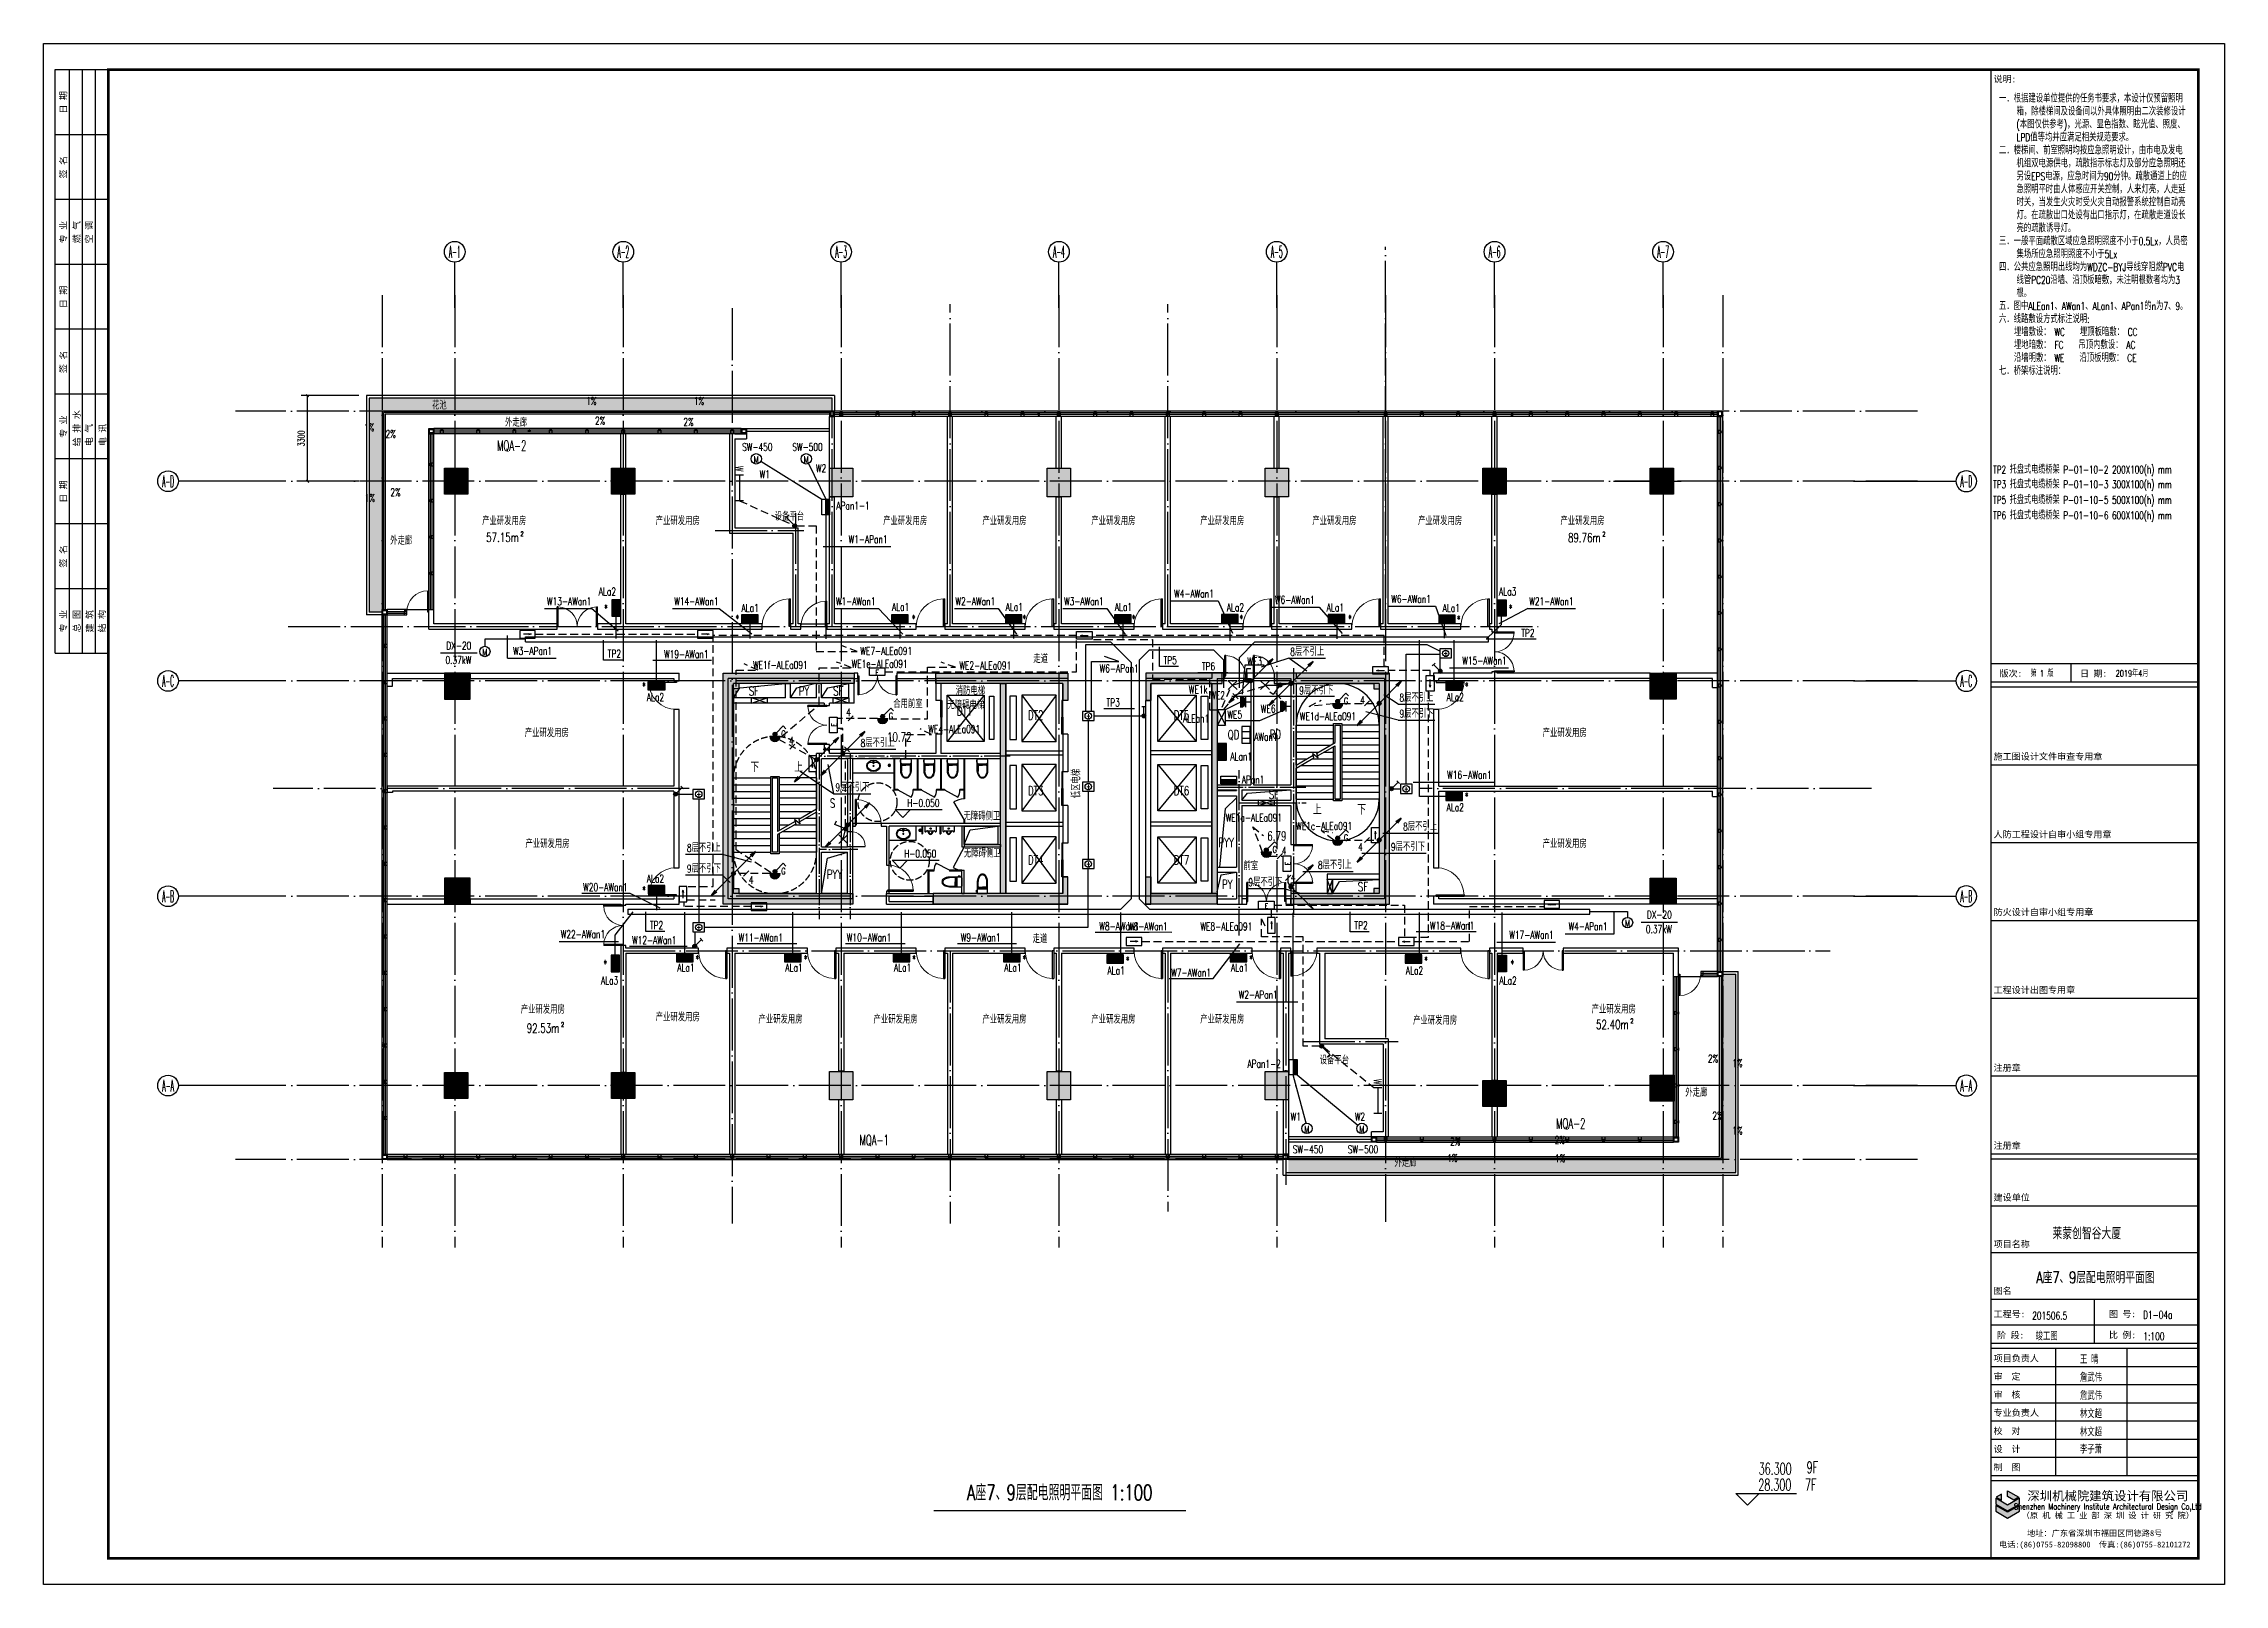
# Model space of a CAD drawing. Extents: x 1980812 to 2226895, y -554123 to 281606.
# Drawn here: x 1980812 to 2064912, y 151711 to 211111 of the extents above; entities that cross this region are included whole.
import ezdxf
from ezdxf.enums import TextEntityAlignment as Align

# ---------------------------------------------------------------- set-up
doc = ezdxf.new("R2010")
doc.units = 0
doc.header["$LTSCALE"] = 1000
doc.header["$MEASUREMENT"] = 0
for name, pattern in [('CONTINOUS', [0]), ('DASH', [0.35, 0.25, -0.1]), ('DOTE', [2.42, 2, -0.2, 0.02, -0.2]), ('DQXX', [4.5, 3, -1.5])]:
    doc.linetypes.add(name, pattern=pattern)
doc.layers.get('Defpoints').update_dxf_attribs({"color": 8})
for name, color, linetype in [('0-文字（管井）', 8, 'Continuous'), ('1', 1, 'Continuous'), ('7', 7, 'Continuous'), ('A-FLOR-LAND', 8, 'Continuous'), ('A-FLOR-PFIX', 8, 'Continuous'), ('A-FLOR-TPTN', 8, 'Continuous'), ('AXIS', 7, 'Continuous'), ('AXIS_TEXT', 7, 'Continuous'), ('COLU', 8, 'Continuous'), ('COLU_HATCH', 8, 'Continuous'), ('CURTWALL', 8, 'Continuous'), ('DIM_ELEV', 8, 'Continuous'), ('DIM_SYMB', 8, 'Continuous'), ('dote', 8, 'DOTE'), ('DQ1', 1, 'Continuous'), ('DQ2', 2, 'Continuous'), ('DQ7', 7, 'Continuous'), ('DQK', 7, 'Continuous'), ('DQK1', 1, 'Continuous'), ('DQK7', 7, 'Continuous'), ('DQqj', 1, 'Continuous'), ('DQX', 2, 'DQXX'), ('EQUIP_地漏', 8, 'Continuous'), ('HANDRAIL', 8, 'Continuous'), ('LINE', 8, 'Continuous'), ('PUB_DIM', 8, 'Continuous'), ('PUB_TEXT', 8, 'Continuous'), ('STAIR', 8, 'Continuous'), ('TK', 1, 'Continuous'), ('WALL', 7, 'Continuous'), ('WINDOW', 8, 'Continuous'), ('幕墙编号', 8, 'Continuous'), ('房号', 8, 'Continuous'), ('房间名称', 7, 'Continuous'), ('栏杆', 8, 'Continuous'), ('留洞', 8, 'CONTINOUS'), ('看线', 8, 'Continuous'), ('空线', 8, 'Continuous'), ('窗户分隔', 8, 'Continuous'), ('详细尺寸-幕墙', 8, 'Continuous')]:
    doc.layers.add(name, color=color, linetype=linetype)
doc.styles.add('_TCH_AXIS', font='COMPLEX', dxfattribs={"bigfont": 'GBCBIG'})
doc.styles.add('_TCH_DIM', font='SIMPLEX', dxfattribs={"bigfont": 'GBCBIG'})
doc.styles.add('_TCH_DIM_T3', font='SIMPLEX', dxfattribs={"width": 0.705882, "bigfont": 'GBCBIG'})
doc.styles.add('COMPLEX', font='COMPLEX')
doc.styles.add('D8', font='txtw.shx', dxfattribs={"width": 0.7, "bigfont": 'hztxtw.shx'})
doc.styles.add('HEITI', font='simplex.shx', dxfattribs={"width": 0.6, "bigfont": 'hztxt.shx'})
doc.styles.add('HZF', font='ROMANS2', dxfattribs={"width": 0.7, "bigfont": 'HZDF2'})
doc.styles.add('HZTXTW', font='txtw.shx', dxfattribs={"width": 0.6, "bigfont": 'hztxtw.shx'})
doc.styles.add('SONGTI', font='', dxfattribs={"width": 1.1})
doc.styles.get('SONGTI').set_extended_font_data('NSimSun')
doc.dimstyles.new('_TCH_ARCH&&100', dxfattribs={"dimtxt": 255, "dimasz": 100, "dimexe": 250, "dimexo": 300, "dimgap": 122.5, "dimtad": 1, "dimdec": 0, "dimzin": 0, "dimdsep": 46, "dimtxsty": '_TCH_DIM_T3', "dimblk": 'ARCHTICK', "dimcen": 0.09, "dimclrt": 7, "dimazin": 2, "dimtfac": 1, "dimtdec": 0, "dimtix": 1, "dimtmove": 2, "dimatfit": 3, "dimfxl": 0, "dimtolj": 1, "dimtzin": 0, "dimarcsym": 0})

msp = doc.modelspace()

# ---------------------------------------------------------------- texts
at = {"layer": '7', "style": 'D8', "width": 0.7}
msp.add_text('D1-04a', height=300, dxfattribs=at).set_placement((2061776.8, 161952.2))
at = {"layer": 'DIM_ELEV', "color": 7, "style": 'HZTXTW', "width": 0.6}
for s, p in [('9F', (2048800.6, 155999.1)), ('28.300', (2046940.9, 155325.6)), ('36.300', (2046952.9, 155941.7)), ('7F', (2048741.9, 155326.9))]:
    msp.add_text(s, height=450, dxfattribs=at).set_placement(p)
at = {"layer": 'DQ7', "style": 'D8', "width": 0.7}
for s, height, p in [('SW-450', 300, (2008335.7, 195557.6)), ('SW-500', 300, (2010271.8, 195557.6)), ('W1', 300, (2008620.6, 194510.5)), ('W2', 300, (2010795.5, 194738.8)), ('APan1-1', 300, (2012028, 193294.6)), ('W1-APan1', 300, (2012607.3, 192002.8)), ('ALa2', 300, (2002553.7, 189988.4)), ('ALa3', 300, (2037271.4, 189988.4)), ('W13-AWan1', 300, (2001080.3, 189611.6)), ('*', 300, (2002494.6, 189341.4)), ('W14-AWan1', 300, (2005985.5, 189611.6)), ('ALa1', 300, (2008059.1, 189356.8)), ('W1-AWan1', 300, (2012132, 189611.6)), ('ALa1', 300, (2013859, 189394.7)), ('W2-AWan1', 300, (2016743.3, 189611.6)), ('ALa1', 300, (2018245.4, 189394.7)), ('W3-AWan1', 300, (2020930.3, 189611.6)), ('ALa1', 300, (2022454.8, 189394.7)), ('W4-AWan1', 300, (2025175.7, 189906)), ('ALa2', 300, (2026773.8, 189374.1)), ('W6-AWan1', 300, (2029063.9, 189669.9)), ('ALa1', 300, (2030626, 189372.5)), ('W6-AWan1', 300, (2033547.7, 189701.5)), ('ALa1', 300, (2035096.5, 189350.8)), ('*', 300, (2037387.9, 189341.4)), ('W21-AWan1', 300, (2038959.6, 189611.6)), ('*', 300, (2007565.7, 188940.5)), ('*', 300, (2014364.1, 188940.5)), ('*', 300, (2018638.2, 188940.5)), ('*', 300, (2022847.5, 188940.5)), ('*', 300, (2027002.1, 188942.2)), ('*', 300, (2031189.6, 188940.5)), ('*', 300, (2035387.6, 188918.8)), ('TP2', 300, (2038051.5, 188393)), ('DX-20', 300, (1996824, 187903.4)), ('W3-APan1', 300, (1999667, 187698.4)), ('TP2', 300, (2002822.4, 187594.3)), ('W19-AWan1', 300, (2005596.2, 187574.9)), ('8层不引上', 300, (2029543.5, 187698.2)), ('0.37kW', 300, (1996806.9, 187349)), ('W6-APan1', 300, (2022289, 187022)), ('TP5', 300, (2024255.2, 187339.2)), ('TP6', 300, (2025735.7, 187101.9)), ('W15-AWan1', 300, (2036377.7, 187324.6)), ('*', 300, (2003963.2, 186341.1)), ('ALa2', 300, (2004408.2, 185915.6)), ('WE1k', 300, (2025338, 186211.6)), ('9层不引下', 300, (2029891.1, 186207.7)), ('8层不引上', 300, (2033756.4, 185929.7)), ('ALa2', 300, (2035251.1, 185915.6)), ('*', 300, (2035696.1, 186341.1)), ('TP3', 300, (2022056.9, 185710.3)), ('9层不引下', 300, (2033758.2, 185313.3)), ('8层不引上', 300, (2012975.8, 184187.1)), ('9层不引下', 300, (2012004.5, 182474.9)), ('W16-AWan1', 300, (2035794.4, 182921.6)), ('ALa2', 300, (2035251.1, 181665.6)), ('*', 300, (2035696.1, 182091.1)), ('8层不引上', 300, (2033897.6, 180957.3)), ('8层不引上', 300, (2006276.6, 180138.1)), ('9层不引下', 300, (2033428.7, 180178.5)), ('9层不引下', 300, (2006276.6, 179342.2)), ('8层不引上', 300, (2030613.6, 179479.8)), ('W20-AWan1', 300, (2002475.9, 178590.6)), ('*', 300, (2003967.7, 178480)), ('ALa2', 300, (2004408.2, 178919.1)), ('9层不引下', 300, (2027928.7, 178816.6)), ('DX-20', 300, (2043119.8, 177526.2)), ('W22-AWan1', 300, (2001611.5, 176777.6)), ('W12-AWan1', 300, (2004360.6, 176548.8)), ('TP2', 300, (2004449, 177124.3)), ('W11-AWan1', 300, (2008468.2, 176649.7)), ('W10-AWan1', 300, (2012642.5, 176649.7)), ('W9-AWan1', 300, (2016947.5, 176649.7)), ('W8-AWan1', 300, (2022291.6, 177085.7)), ('TP2', 300, (2031616.6, 177120.9)), ('W18-AWan1', 300, (2035133.5, 177109.8)), ('W17-AWan1', 300, (2038189.4, 176754.1)), ('W4-APan1', 300, (2040372.7, 177076.9)), ('0.37kW', 300, (2043102.7, 176971.8)), ('*', 300, (2002468.4, 175636.4)), ('*', 300, (2006025.6, 175822.5)), ('*', 300, (2010194.8, 175822.5)), ('*', 300, (2014383.2, 175822.5)), ('*', 300, (2018636.1, 175822.5)), ('*', 300, (2022618.6, 175771.2)), ('*', 300, (2027377.2, 175822.5)), ('*', 300, (2034125.4, 175771.2)), ('*', 300, (2037457.5, 175636.4)), ('ALa3', 300, (2002638.4, 174991.3)), ('ALa1', 300, (2005580.6, 175488.8)), ('ALa1', 300, (2009749.8, 175488.8)), ('ALa1', 300, (2013938.2, 175488.8)), ('ALa1', 300, (2018191.1, 175488.8)), ('ALa1', 300, (2022173.5, 175375.8)), ('W7-AWan1', 300, (2025064.3, 175296.8)), ('ALa1', 300, (2026932.2, 175488.8)), ('ALa2', 300, (2033680.4, 175375.8)), ('ALa2', 300, (2037287.5, 174991.3)), ('W2-APan1', 300, (2027653.7, 174444.7)), ('APan1-2', 300, (2027880.7, 171780.9)), ('W1', 300, (2029099.9, 169746.6)), ('W2', 300, (2031578.4, 169746.6)), ('SW-450', 300, (2029571.8, 168483.2)), ('SW-500', 300, (2031690.8, 168483.2)), ('A座7、9层配电照明平面图 1:100', 600, (2019998.1, 155282))]:
    msp.add_text(s, height=height, dxfattribs=at).set_placement(p, align=Align.MIDDLE)
at = {"layer": 'DQ7', "style": 'D8'}
for s, width, p in [('TP2 托盘式电缆桥架 P-01-10-2 200X100(h) mm', 0.68, (2055994.9, 194539.9)), ('TP3 托盘式电缆桥架 P-01-10-3 300X100(h) mm', 0.68, (2055994.9, 193968.1)), ('TP5 托盘式电缆桥架 P-01-10-5 500X100(h) mm', 0.68, (2055994.9, 193369.4)), ('TP6 托盘式电缆桥架 P-01-10-6 600X100(h) mm', 0.68, (2055994.9, 192772.2)), ('WE7-ALEa091', 0.7, (2012309.1, 187548.2)), ('WE1f-ALEa091', 0.7, (2008170.6, 187006.6)), ('WE1e-ALEa091', 0.7, (2011972.5, 187050.3)), ('WE2-ALEa091', 0.7, (2016128.8, 186986.8)), ('WE3', 0.7, (2027232.4, 187145.4)), ('WE2', 0.7, (2025801.8, 185839.7)), ('ALEan1', 0.7, (2024755.5, 184941.5)), ('WE5', 0.7, (2026463.1, 185094.8)), ('WE6', 0.7, (2027754.3, 185316.9)), ('WE1d-ALEa091', 0.7, (2029256.7, 185026.3)), ('WE4-ALEa091', 0.7, (2014929.5, 184533.5)), ('AWan1', 0.7, (2027499.2, 184237.3)), ('ALan1', 0.7, (2026579.1, 183477.3)), ('APan1', 0.7, (2027019.1, 182584.4)), ('WE1a-ALEa091', 0.7, (2026400.6, 181119.1)), ('WE1c-ALEa091', 0.7, (2029116.5, 180797.8)), ('WE8-ALEa091', 0.7, (2025425.4, 176925.4))]:
    msp.add_text(s, height=300, dxfattribs=dict(at, width=width)).set_placement(p)
at = {"layer": 'DQ7', "style": 'D8', "width": 0.7}
msp.add_text('W8-AWan1', height=300, rotation=359.838909, dxfattribs=at).set_placement((2023397.3, 177082.8), align=Align.MIDDLE)
at = {"layer": 'DQ7', "color": 1, "style": 'D8', "width": 0.7}
msp.add_text('A座7、9层配电照明平面图', height=450, dxfattribs=at).set_placement((2059940.3, 163318.5), align=Align.CENTER)
at = {"layer": 'DQ7', "insert": (2056220.2, 209146.1), "char_height": 300, "width": 7255.282, "attachment_point": 1, "style": 'D8'}
msp.add_mtext('\\pi-675,l675;一．根据建设单位提供的任务书要求，本设计仅预留照明箱，除楼梯间及设备间以外具体照明由二次装修设计(本图仅供参考)，光源、显色指数、眩光值、照度、LPD值等均并应满足相关规范要求。\\P二．楼梯间、前室照明均按应急照明设计，由市电及发电机组双电源供电，疏散指示标志灯及部分应急照明还另设EPS电源，应急时间为90分钟。疏散通道上的应急照明平时由人体感应开关控制，人来灯亮，人走延时关，当发生火灾时受火灾自动报警系统控制自动亮灯。在疏散出口处设有出口指示灯，在疏散走道设长亮的疏散诱导灯。\\P三．一般平面疏散区域应急照明照度不小于0.5Lx，人员密集场所应急照明照度不小于5Lx\\P四．公共应急照明出线均为WDZC-BYJ导线穿阻燃PVC电线管PC20沿墙、沿顶板暗敷，未注明根数者均为3根。\\P五．图中ALEan1、AWan1、ALan1、APan1的n为7、9。\\P六．线路敷设方式标注说明:\\P    埋墙敷设： WC    埋顶板暗敷： CC\\P    埋地暗敷： FC    吊顶内敷设： AC\\P    沿墙明敷： WE    沿顶板明敷： CE\\P七．桥架标注说明：', dxfattribs=at)
at = {"layer": 'PUB_TEXT', "style": '_TCH_DIM', "width": 0.705882}
for s, p in [('1%', (2001738.8, 197185.2)), ('1%', (2005891.8, 197181.8)), ('1%', (1993162, 196165.7)), ('2%', (1993998.1, 195908.8)), ('2%', (2002075.5, 196424.1)), ('2%', (2005483, 196379.8)), ('1%', (1993196.5, 193447.7)), ('2%', (1994184.1, 193666.7)), ('2%', (2044996.7, 171830.9)), ('1%', (2045930.1, 171657.2)), ('2%', (2045166.9, 169628.5)), ('1%', (2045930.1, 169057)), ('1%', (2034943.8, 167996.6)), ('2%', (2035051.6, 168633.4)), ('2%', (2039084.6, 168691.1)), ('1%', (2039096.8, 167992.2))]:
    msp.add_text(s, height=297.5, dxfattribs=at).set_placement(p)
at = {"layer": '幕墙编号', "style": 'HZTXTW', "width": 0.6}
for s, p in [('MQA-2', (1998864, 195611)), ('MQA-1', (2012842.5, 168841.5)), ('MQA-2', (2039707, 169477.8))]:
    msp.add_text(s, height=400, rotation=0.000571, dxfattribs=at).set_placement(p, align=Align.MIDDLE_CENTER)
at = {"layer": '房间名称', "style": 'D8', "width": 0.7}
for s, p in [('花池', (1996076, 197160.5)), ('外走廊', (1999030.6, 196499.7)), ('外走廊', (1994601.7, 191943.9)), ('走道', (2019262.9, 187386.2)), ('走道', (2019235.2, 176589.4)), ('外走廊', (2044549.7, 170665.4)), ('外走廊', (2033333.6, 167960.5))]:
    msp.add_text(s, height=300, rotation=0.000571, dxfattribs=at).set_placement(p, align=Align.MIDDLE_CENTER)
at = {"layer": '房间名称', "style": 'HZF', "width": 0.7}
for s, height, p in [('57.15m', 350, (1998510.2, 192073.4)), ('2', 175, (1999262.4, 192211.4)), ('89.76m', 350, (2040229.4, 192062.9)), ('2', 175, (2040981.6, 192200.9)), ('92.53m', 350, (2000071.7, 173155.9)), ('2', 175, (2000823.9, 173293.9)), ('52.40m', 350, (2041310.4, 173296.9)), ('2', 175, (2042062.6, 173434.9))]:
    msp.add_text(s, height=height, dxfattribs=at).set_placement(p, align=Align.MIDDLE_CENTER)

# ---------------------------------------------------------------- blocks, each defined once
blk = doc.blocks.new('$DorLib2D$00000002')
for p, q in [((-0.5, 0), (-0.5, 0.4875)), ((-0.475, 0.4875), (-0.5, 0.4875)), ((-0.475, 0), (-0.475, 0.4875)), ((0.475, 0), (0.475, 0.4875)), ((0.475, 0.4875), (0.5, 0.4875)), ((0.5, 0), (0.5, 0.4875)), ((-0.5, 0), (-0.475, 0)), ((0.5, 0), (0.475, 0))]:
    blk.add_line(p, q)
at = {"lineweight": 13}
for centre, start, end in [((-0.4875, 0), 0, 88.53072), ((0.4875, 0), 91.46928, 180)]:
    blk.add_arc(centre, 0.4875, start, end, dxfattribs=at)
blk = doc.blocks.new('$DorLib2D$00000001')
for p, q in [((0.45, 0.975), (0.5, 0.975)), ((0.45, 0), (0.45, 0.975)), ((0.5, 0), (0.5, 0.975)), ((0.5, 0), (0.45, 0))]:
    blk.add_line(p, q)
at = {"lineweight": 13}
blk.add_arc((0.475, 0), 0.975, 91.46928, 180, dxfattribs=at)
blk = doc.blocks.new('A$C40541402')
at = {"layer": 'A-FLOR-LAND'}
h = blk.add_hatch(dxfattribs=at)
h.set_pattern_fill('GRASS', color=256, scale=50)
h.set_pattern_definition([(90, (-3008715.91, 233640.35), (-99.7795475, 99.7795475), [26.458066, -173.101015]), (45, (-3008715.91, 233640.35), (-99.7796155, 99.7796155), [26.458066, -114.651615]), (135, (-3008715.91, 233640.35), (-99.7796155, -99.7796155), [26.458066, -114.651615])])
h.paths.add_polyline_path([(-3300, -5050), (-3300, 3200), (14550, 3200), (14550, 2700), (-2800, 2700), (-2800, -5050)])
h = blk.add_hatch(dxfattribs=at)
h.set_pattern_fill('GRASS', color=256, scale=50)
h.set_pattern_definition([(90, (-3008715.91, 233040.35), (-99.7795475, 99.7795475), [26.458066, -173.101015]), (45, (-3008715.91, 233040.35), (-99.7796155, 99.7796155), [26.458066, -114.651615]), (135, (-3008715.91, 233040.35), (-99.7796155, -99.7796155), [26.458066, -114.651615])])
h.paths.add_polyline_path([(49400, -19000), (48900, -19000), (48900, -26200), (32150, -26200), (32150, -26700), (49400, -26700)])
at = {"layer": 'CURTWALL'}
for p, q in [((19100, 2700), (14650, 2700)), ((14650, 2500), (14650, 2700)), ((19100, 2633), (14650, 2633)), ((19100, 2567), (14650, 2567)), ((23300, 2700), (19100, 2700)), ((23300, 2633), (19100, 2633)), ((23300, 2567), (19100, 2567)), ((27500, 2700), (23300, 2700)), ((27500, 2633), (23300, 2633)), ((27500, 2567), (23300, 2567)), ((31700, 2700), (27500, 2700)), ((31700, 2633), (27500, 2633)), ((31700, 2567), (27500, 2567)), ((35900, 2700), (31700, 2700)), ((35900, 2633), (31700, 2633)), ((35900, 2567), (31700, 2567)), ((40100, 2700), (35900, 2700)), ((40100, 2633), (35900, 2633)), ((40100, 2567), (35900, 2567)), ((48700, 2700), (40100, 2700)), ((48700, 2633), (40100, 2633)), ((48700, 2567), (40100, 2567)), ((48700, 2500), (48700, 2700)), ((-1000, -4950), (-1000, 1830)), ((-1000, 1830), (-800, 1830)), ((-933, -4950), (-933, 1830)), ((-867, -4950), (-867, 1830)), ((6500, 2030), (-800, 2030)), ((-800, 1830), (-800, 2030)), ((6500, 1963), (-800, 1963)), ((6500, 1897), (-800, 1897)), ((6500, 1830), (-800, 1830)), ((-800, -4950), (-800, 1830)), ((11050, 2030), (6500, 2030)), ((11050, 1963), (6500, 1963)), ((11050, 1897), (6500, 1897)), ((11050, 1830), (6500, 1830)), ((11050, 1830), (11050, 2030)), ((19100, 2500), (14650, 2500)), ((23300, 2500), (19100, 2500)), ((27500, 2500), (23300, 2500)), ((31700, 2500), (27500, 2500)), ((35900, 2500), (31700, 2500)), ((40100, 2500), (35900, 2500)), ((48700, 2500), (40100, 2500)), ((48700, -16200), (48700, 2500)), ((48700, 2500), (48900, 2500)), ((48767, -16200), (48767, 2500)), ((48833, -16200), (48833, 2500)), ((48900, -16200), (48900, 2500)), ((-1850, -4950), (-2600, -4950)), ((-2600, -4950), (-2600, -5150)), ((-2600, -5017), (-1850, -5017)), ((-1850, -5150), (-1850, -4950)), ((-1000, -5150), (-1000, -4950)), ((-2800, -16200), (-2800, -5150)), ((-2800, -5150), (-2600, -5150)), ((-2733, -16200), (-2733, -5150)), ((-2667, -16200), (-2667, -5150)), ((-2600, -5083), (-1850, -5083)), ((-2600, -5150), (-1850, -5150)), ((-2600, -16200), (-2600, -5150)), ((-2800, -25950), (-2800, -16200)), ((-2733, -25950), (-2733, -16200)), ((-2667, -25950), (-2667, -16200)), ((-2600, -25950), (-2600, -16200)), ((48700, -18900), (48700, -16200)), ((48767, -18900), (48767, -16200)), ((48833, -18900), (48833, -16200)), ((48900, -18900), (48900, -16200)), ((47000, -25280), (47000, -19100)), ((47067, -25280), (47067, -19100)), ((47133, -25280), (47133, -19100)), ((47200, -19100), (47200, -18900)), ((47200, -25280), (47200, -19100)), ((48700, -18900), (48050, -18900)), ((48050, -18900), (48050, -19100)), ((48050, -18967), (48700, -18967)), ((48050, -19033), (48700, -19033)), ((48050, -19100), (48700, -19100)), ((48700, -19100), (48700, -18900)), ((48700, -18900), (48900, -18900)), ((-2800, -25950), (-2600, -25950)), ((-2600, -25950), (6500, -25950)), ((-2600, -25950), (-2600, -26150)), ((-2600, -26017), (6500, -26017)), ((6500, -25950), (10700, -25950)), ((6500, -26017), (10700, -26017)), ((10700, -25950), (14900, -25950)), ((10700, -26017), (14900, -26017)), ((14900, -25950), (19100, -25950)), ((14900, -26017), (19100, -26017)), ((19100, -25950), (23300, -25950)), ((19100, -26017), (23300, -26017)), ((23300, -25950), (27500, -25950)), ((23300, -26017), (27500, -26017)), ((27500, -25950), (31950, -25950)), ((27500, -26017), (31950, -26017)), ((31950, -25950), (31950, -26150)), ((35550, -25280), (40100, -25280)), ((35550, -25280), (35550, -25480)), ((35550, -25347), (40100, -25347)), ((35550, -25413), (40100, -25413)), ((35550, -25480), (40100, -25480)), ((40100, -25280), (47000, -25280)), ((40100, -25347), (47000, -25347)), ((40100, -25413), (47000, -25413)), ((40100, -25480), (47000, -25480)), ((47000, -25280), (47000, -25480)), ((47000, -25280), (47200, -25280)), ((-2600, -26083), (6500, -26083)), ((-2600, -26150), (6500, -26150)), ((6500, -26083), (10700, -26083)), ((6500, -26150), (10700, -26150)), ((10700, -26083), (14900, -26083)), ((10700, -26150), (14900, -26150)), ((14900, -26083), (19100, -26083)), ((14900, -26150), (19100, -26150)), ((19100, -26083), (23300, -26083)), ((19100, -26150), (23300, -26150)), ((23300, -26083), (27500, -26083)), ((23300, -26150), (27500, -26150)), ((27500, -26083), (31950, -26083)), ((27500, -26150), (31950, -26150))]:
    blk.add_line(p, q, dxfattribs=at)
for points in [[(14450, 2500), (14650, 2500), (14650, 2700), (14450, 2700)], [(14480, 2530), (14620, 2530), (14620, 2670), (14480, 2670)], [(48700, 2500), (48900, 2500), (48900, 2700), (48700, 2700)], [(48730, 2530), (48870, 2530), (48870, 2670), (48730, 2670)], [(-1000, 2030), (-800, 2030), (-800, 1830), (-1000, 1830)], [(-970, 2000), (-830, 2000), (-830, 1860), (-970, 1860)], [(11050, 2030), (11250, 2030), (11250, 1830), (11050, 1830)], [(11080, 2000), (11220, 2000), (11220, 1860), (11080, 1860)], [(-2800, -4950), (-2600, -4950), (-2600, -5150), (-2800, -5150)], [(-2770, -4980), (-2630, -4980), (-2630, -5120), (-2770, -5120)], [(48700, -18900), (48900, -18900), (48900, -19100), (48700, -19100)], [(48730, -18930), (48870, -18930), (48870, -19070), (48730, -19070)], [(-2800, -25950), (-2600, -25950), (-2600, -26150), (-2800, -26150)], [(-2770, -25980), (-2630, -25980), (-2630, -26120), (-2770, -26120)], [(31950, -25950), (32150, -25950), (32150, -26150), (31950, -26150)], [(31980, -25980), (32120, -25980), (32120, -26120), (31980, -26120)], [(35350, -25280), (35550, -25280), (35550, -25480), (35350, -25480)], [(35380, -25310), (35520, -25310), (35520, -25450), (35380, -25450)], [(47000, -25280), (47200, -25280), (47200, -25480), (47000, -25480)], [(47030, -25310), (47170, -25310), (47170, -25450), (47030, -25450)]]:
    blk.add_lwpolyline(points, close=True, dxfattribs=at)
at = {"layer": 'dote'}
for p, q in [((14550, -5600), (14550, 2700)), ((13150, -5600), (13150, -1228)), ((10044, -1898), (13465, -1898)), ((-6421, -5600), (41786, -5600)), ((6500, -18100), (53045, -18100)), ((32050, -18100), (32050, -27120)), ((32707, -21600), (36377, -21600))]:
    blk.add_line(p, q, dxfattribs=at)
at = {"layer": 'HANDRAIL'}
for p, q in [((11250, 2030), (14450, 2030)), ((11250, 1930), (14450, 1930)), ((35350, -25280), (32150, -25280)), ((35350, -25380), (32150, -25380)), ((35350, -25480), (32150, -25480))]:
    blk.add_line(p, q, dxfattribs=at)
at = {"layer": 'WALL'}
for p, q in [((6400, 500), (6400, 1830)), ((6600, 500), (6600, 1830)), ((10600, 1830), (10600, 1730)), ((10800, 1830), (10600, 1830)), ((10600, 1730), (10600, -2000)), ((10800, 1830), (10800, 1830)), ((10800, 1830), (11250, 1830)), ((11250, 1830), (11250, 1630)), ((14450, 500), (14450, 2500)), ((14450, 2500), (14650, 2500)), ((14650, 500), (14650, 2500)), ((19000, -5500), (19000, 2500)), ((19200, -5500), (19200, 2500)), ((23200, 500), (23200, 2500)), ((23400, 500), (23400, 2500)), ((27400, -5500), (27400, 2500)), ((27600, -5500), (27600, 2500)), ((31600, 500), (31600, 2500)), ((31800, 500), (31800, 2500)), ((35800, -5500), (35800, 2500)), ((36000, -5500), (36000, 2500)), ((40000, 500), (40000, 2500)), ((40200, 500), (40200, 2500)), ((10800, 1630), (11250, 1630)), ((10800, 1630), (10800, -1800)), ((6400, 500), (6600, 500)), ((14450, 500), (14650, 500)), ((23200, 500), (23400, 500)), ((31600, 500), (31800, 500)), ((40000, 500), (40200, 500)), ((6400, -5500), (6400, -500)), ((6400, -500), (6600, -500)), ((6600, -5500), (6600, -500)), ((14450, -5500), (14450, -600)), ((14450, -600), (14650, -600)), ((14650, -5500), (14650, -600)), ((23200, -5500), (23200, -600)), ((23200, -600), (23400, -600)), ((23400, -5500), (23400, -600)), ((31600, -5500), (31600, -600)), ((31600, -600), (31800, -600)), ((31800, -5500), (31800, -600)), ((40000, -5500), (40000, -500)), ((40000, -500), (40200, -500)), ((40200, -5600), (40200, -500)), ((10600, -2000), (13050, -2000)), ((10800, -1800), (13250, -1800)), ((13050, -5500), (13050, -2000)), ((13250, -5500), (13250, -1800)), ((-1000, -5700), (-1000, -4950)), ((-1000, -4950), (-800, -4950)), ((-800, -5500), (-800, -4950)), ((-1000, -5700), (3950, -5700)), ((3950, -5500), (-800, -5500)), ((3950, -5700), (3950, -5500)), ((6400, -5500), (5500, -5500)), ((5500, -5500), (5500, -5700)), ((5500, -5700), (6500, -5700)), ((6500, -5700), (11850, -5700)), ((11850, -5500), (6600, -5500)), ((11850, -5700), (11850, -5500)), ((13050, -5500), (12950, -5500)), ((12950, -5500), (12950, -5700)), ((12950, -5700), (13150, -5700)), ((13150, -5700), (13350, -5700)), ((13350, -5500), (13250, -5500)), ((13350, -5700), (13350, -5500)), ((14450, -5500), (14350, -5500)), ((14350, -5500), (14350, -5700)), ((14350, -5700), (14550, -5700)), ((14550, -5700), (17800, -5700)), ((17800, -5500), (14650, -5500)), ((17800, -5700), (17800, -5500)), ((19000, -5500), (18900, -5500)), ((18900, -5500), (18900, -5700)), ((18900, -5700), (19100, -5700)), ((19100, -5700), (22000, -5700)), ((22000, -5500), (19200, -5500)), ((22000, -5700), (22000, -5500)), ((23200, -5500), (23100, -5500)), ((23100, -5500), (23100, -5700)), ((23100, -5700), (23300, -5700)), ((23300, -5700), (26200, -5700)), ((26200, -5500), (23400, -5500)), ((26200, -5700), (26200, -5500)), ((27400, -5500), (27300, -5500)), ((27300, -5500), (27300, -5700)), ((27300, -5700), (27500, -5700)), ((27500, -5700), (30400, -5700)), ((30400, -5500), (27600, -5500)), ((30400, -5700), (30400, -5500)), ((31600, -5500), (31500, -5500)), ((31500, -5500), (31500, -5700)), ((31500, -5700), (31700, -5700)), ((31700, -5700), (34600, -5700)), ((34600, -5500), (31800, -5500)), ((34600, -5700), (34600, -5500)), ((35800, -5500), (35700, -5500)), ((35700, -5500), (35700, -5700)), ((35700, -5700), (35900, -5700)), ((35900, -5700), (38800, -5700)), ((38800, -5500), (36000, -5500)), ((38800, -5700), (38800, -5500)), ((40000, -5500), (39900, -5500)), ((39900, -5500), (39900, -5700)), ((39900, -5700), (40000, -5700)), ((40000, -5700), (40000, -5800)), ((40000, -5800), (40200, -5800)), ((40200, -5800), (40200, -5600)), ((-2600, -7900), (-2600, -7400)), ((-2600, -7400), (-400, -7400)), ((-400, -7400), (-400, -7600)), ((600, -7400), (8650, -7400)), ((600, -7400), (600, -7600)), ((8650, -7700), (8650, -7400)), ((37750, -7400), (37750, -7700)), ((40000, -7400), (37750, -7400)), ((40200, -7350), (40000, -7350)), ((40000, -7350), (40000, -7400)), ((40200, -7400), (40200, -7350)), ((46100, -7400), (40200, -7400)), ((46100, -7600), (46100, -7400)), ((48700, -7400), (46600, -7400)), ((46600, -7600), (46600, -7400)), ((48700, -7950), (48700, -7400)), ((-2600, -7900), (-2400, -7900)), ((-2400, -7900), (-2400, -7600)), ((-2400, -7600), (-400, -7600)), ((600, -7600), (8450, -7600)), ((8450, -7600), (8450, -7700)), ((8450, -7700), (8650, -7700)), ((37750, -7700), (37950, -7700)), ((37950, -7700), (37950, -7600)), ((40100, -7600), (37950, -7600)), ((46100, -7600), (40100, -7600)), ((48500, -7600), (46600, -7600)), ((48500, -7950), (48500, -7600)), ((48500, -7950), (48700, -7950)), ((8650, -8800), (8450, -8800)), ((8450, -8800), (8450, -11750)), ((8650, -11850), (8650, -8800)), ((37950, -8800), (37750, -8800)), ((37750, -8800), (37750, -11850)), ((37950, -11750), (37950, -8800)), ((8450, -11750), (-2600, -11750)), ((-2600, -11750), (-2600, -12000)), ((37950, -11750), (48700, -11750)), ((48700, -12150), (48700, -11750)), ((-2400, -12000), (-2600, -12000)), ((8450, -11950), (-2400, -11950)), ((-2400, -11950), (-2400, -12000)), ((8450, -11950), (8450, -14900)), ((8650, -14900), (8650, -11850)), ((37750, -11850), (37750, -14900)), ((37950, -14900), (37950, -11950)), ((37950, -11950), (48500, -11950)), ((48500, -12150), (48500, -11950)), ((48500, -12150), (48700, -12150)), ((8450, -14900), (8650, -14900)), ((37750, -14900), (37950, -14900)), ((-2600, -16100), (-400, -16100)), ((-2600, -16300), (-400, -16300)), ((-400, -16100), (-400, -16300)), ((600, -16100), (6500, -16100)), ((600, -16100), (600, -16300)), ((600, -16300), (6400, -16300)), ((6400, -16300), (6400, -16350)), ((6400, -16350), (6600, -16350)), ((6500, -16100), (8450, -16100)), ((6600, -16350), (6600, -16300)), ((6600, -16300), (8650, -16300)), ((8650, -16000), (8450, -16000)), ((8450, -16000), (8450, -16100)), ((8650, -16300), (8650, -16000)), ((37950, -16000), (37750, -16000)), ((37750, -16000), (37750, -16300)), ((46100, -16300), (37750, -16300)), ((37950, -16100), (37950, -16000)), ((46100, -16100), (37950, -16100)), ((46100, -16300), (46100, -16100)), ((48700, -16100), (46600, -16100)), ((46600, -16300), (46600, -16100)), ((48700, -16300), (46600, -16300)), ((6600, -17900), (6400, -17900)), ((6400, -17900), (6400, -18100)), ((6400, -18100), (6400, -22800)), ((6600, -18000), (6600, -17900)), ((9400, -18000), (6600, -18000)), ((6600, -18200), (9400, -18200)), ((6600, -18200), (6600, -22800)), ((9400, -18200), (9400, -18000)), ((10700, -18000), (10500, -18000)), ((10500, -18000), (10500, -18200)), ((10500, -18200), (10600, -18200)), ((10600, -18200), (10600, -25950)), ((13600, -18000), (10700, -18000)), ((10800, -18200), (13600, -18200)), ((10800, -18200), (10800, -25950)), ((13600, -18200), (13600, -18000)), ((14900, -18000), (14700, -18000)), ((14700, -18000), (14700, -18200)), ((14700, -18200), (14800, -18200)), ((14800, -18200), (14800, -22750)), ((17800, -18000), (14900, -18000)), ((15000, -18200), (15000, -22750)), ((15000, -18200), (17800, -18200)), ((17800, -18200), (17800, -18000)), ((19100, -18000), (18900, -18000)), ((18900, -18000), (18900, -18200)), ((18900, -18200), (19000, -18200)), ((19000, -18200), (19000, -25950)), ((22000, -18000), (19100, -18000)), ((19200, -18200), (19200, -25950)), ((19200, -18200), (22000, -18200)), ((22000, -18200), (22000, -18000)), ((23300, -18000), (23100, -18000)), ((23100, -18000), (23100, -18200)), ((23100, -18200), (23200, -18200)), ((23200, -18200), (23200, -22750)), ((26200, -18000), (23300, -18000)), ((23400, -18200), (23400, -22750)), ((23400, -18200), (26200, -18200)), ((26200, -18200), (26200, -18000)), ((27500, -18000), (27300, -18000)), ((27300, -18000), (27300, -18200)), ((27300, -18200), (27400, -18200)), ((27400, -18200), (27400, -25950)), ((30750, -18000), (27500, -18000)), ((27600, -18200), (27600, -25950)), ((27600, -18200), (30750, -18200)), ((30750, -18200), (30750, -18000)), ((32050, -18000), (31850, -18000)), ((31850, -18000), (31850, -18200)), ((31850, -18200), (31950, -18200)), ((31950, -18200), (31950, -22750)), ((32250, -18000), (32050, -18000)), ((32150, -18200), (32150, -22750)), ((32150, -18200), (32250, -18200)), ((32250, -18200), (32250, -18000)), ((33450, -18000), (33250, -18000)), ((33250, -18000), (33250, -18200)), ((33250, -18200), (33350, -18200)), ((33350, -18200), (33350, -21700)), ((38800, -18000), (33450, -18000)), ((33550, -18200), (38800, -18200)), ((33550, -18200), (33550, -21500)), ((38800, -18200), (38800, -18000)), ((40100, -18000), (39900, -18000)), ((39900, -18000), (39900, -18200)), ((39900, -18200), (40000, -18200)), ((40000, -18200), (40000, -23100)), ((41200, -18000), (40100, -18000)), ((40200, -18200), (41200, -18200)), ((40200, -18200), (40200, -23100)), ((41200, -18200), (41200, -18000)), ((47200, -18000), (42750, -18000)), ((42750, -18000), (42750, -18200)), ((42750, -18200), (47000, -18200)), ((47000, -19100), (47000, -18200)), ((47200, -19100), (47200, -18000)), ((47000, -19100), (47200, -19100)), ((35800, -21700), (33350, -21700)), ((36000, -21500), (33550, -21500)), ((35800, -21700), (35800, -25080)), ((36000, -21500), (36000, -25180)), ((6600, -22800), (6400, -22800)), ((15000, -22750), (14800, -22750)), ((23400, -22750), (23200, -22750)), ((32150, -22750), (31950, -22750)), ((40200, -23100), (40000, -23100)), ((6400, -23800), (6400, -25950)), ((6600, -23800), (6400, -23800)), ((6600, -23800), (6600, -25950)), ((14800, -23850), (14800, -25950)), ((15000, -23850), (14800, -23850)), ((15000, -23850), (15000, -25950)), ((23200, -23850), (23200, -25950)), ((23400, -23850), (23200, -23850)), ((23400, -23850), (23400, -25950)), ((31950, -23850), (31950, -25950)), ((32150, -23850), (31950, -23850)), ((32150, -23850), (32150, -25950)), ((40000, -24100), (40000, -25280)), ((40200, -24100), (40000, -24100)), ((40200, -24100), (40200, -25280)), ((35800, -25080), (35350, -25080)), ((35350, -25280), (35350, -25080)), ((36000, -25180), (36000, -25280)), ((32150, -25950), (31950, -25950)), ((35800, -25280), (35350, -25280)), ((35800, -25280), (35800, -25280)), ((36000, -25280), (35800, -25280))]:
    blk.add_line(p, q, dxfattribs=at)
at = {"layer": 'WINDOW'}
for p, q in [((-1850, -4950), (-1000, -4950)), ((13350, -5500), (14350, -5500)), ((33250, -18200), (32250, -18200)), ((47200, -19100), (48050, -19100))]:
    blk.add_line(p, q, dxfattribs=at)
at = {"layer": '栏杆'}
for p, q in [((14450, 2700), (-2800, 2700)), ((-2800, 2700), (-2800, -5050)), ((-2750, 2650), (-2750, -4950)), ((14450, 2650), (-2750, 2650)), ((-2680, 2580), (-2680, -4950)), ((14450, 2580), (-2680, 2580)), ((48780, -26030), (48780, -19100)), ((48850, -26100), (48850, -19100)), ((48900, -26150), (48900, -19100)), ((32150, -26030), (48780, -26030)), ((32150, -26100), (48850, -26100)), ((32150, -26150), (48900, -26150))]:
    blk.add_line(p, q, dxfattribs=at)
at = {"layer": '看线'}
for p, q in [((14650, 3300), (-3400, 3300)), ((-3400, 3300), (-3400, -5150)), ((14550, 3200), (-3300, 3200)), ((-3300, 3200), (-3300, -5050)), ((14550, 2700), (14550, 3200)), ((14650, 3300), (14650, 2700)), ((-2800, -5150), (-3400, -5150)), ((-2800, -5050), (-3300, -5050)), ((48900, -18900), (49500, -18900)), ((48900, -19000), (49400, -19000)), ((49400, -26650), (49400, -19000)), ((49500, -26750), (49500, -18900)), ((31950, -26750), (31950, -26150)), ((31950, -26750), (49500, -26750)), ((32050, -26150), (32050, -26650)), ((32050, -26650), (49400, -26650))]:
    blk.add_line(p, q, dxfattribs=at)
at = {"layer": 'WINDOW'}
for name, p, xscale, yscale, zscale, rotation in [('$DorLib2D$00000001', (-1425, -5050), 850, 850, 850, 359.9999999999771), ('$DorLib2D$00000002', (4725, -5600), 1550, 1550, 1550, 359.9999999999293), ('$DorLib2D$00000001', (13850, -5600), 1000, 1000, 1000, 1.333425777038508e-08), ('$DorLib2D$00000001', (35150, -5600), 1100, 1100, 1100, 3.521657476858507e-09), ('$DorLib2D$00000001', (39350, -5600), 1100, 1100, 1100, 359.9999999964784), ('$DorLib2D$00000002', (40100, -6575), -1550, -1550, -1550, 89.99999999896087), ('$DorLib2D$00000001', (8550, -8250), 1100, 1100, 1100, 90), ('$DorLib2D$00000001', (37850, -8250), 1100, -1100, 1100, 90), ('$DorLib2D$00000001', (8550, -15450), -1100, 1100, -1100, 90), ('$DorLib2D$00000001', (37850, -15450), -1100, -1100, -1100, 90.00000000000614), ('$DorLib2D$00000002', (6500, -17125), -1550, -1550, -1550, 270.0000000039459), ('$DorLib2D$00000001', (9950, -18100), -1100, 1100, -1100, 180), ('$DorLib2D$00000001', (14150, -18100), -1100, 1100, -1100, 180), ('$DorLib2D$00000001', (18350, -18100), -1100, 1100, -1100, 180), ('$DorLib2D$00000001', (22550, -18100), -1100, 1100, -1100, 180), ('$DorLib2D$00000001', (26750, -18100), -1100, 1100, -1100, 180), ('$DorLib2D$00000001', (31300, -18100), -1100, 1100, -1100, 180), ('$DorLib2D$00000001', (32750, -18100), 1000, 1000, 1000, 180), ('$DorLib2D$00000001', (39350, -18100), -1100, 1100, -1100, 180), ('$DorLib2D$00000002', (41975, -18100), 1550, 1550, 1550, 179.9999999998685), ('$DorLib2D$00000001', (47625, -19000), -850, -850, -850, 359.9999999999488)]:
    blk.add_blockref(name, p, dxfattribs=dict(at, xscale=xscale, yscale=yscale, zscale=zscale, rotation=rotation))
at = {"layer": 'WINDOW', "xscale": 1100, "yscale": 1100, "zscale": 1100}
for p in [(12400, -5600), (18350, -5600), (22550, -5600), (26750, -5600), (30950, -5600)]:
    blk.add_blockref('$DorLib2D$00000001', p, dxfattribs=at)
blk = doc.blocks.new('A$C2225643B')
at = {"layer": 'WALL'}
for p, q in [((0, -1950), (0, -3400)), ((200, -1950), (0, -1950)), ((200, -1950), (200, -3400)), ((200, -3400), (0, -3400)), ((0, -4700), (0, -6150)), ((200, -4700), (0, -4700)), ((200, -4700), (200, -6150)), ((200, -6150), (0, -6150))]:
    blk.add_line(p, q, dxfattribs=at)
at = {"layer": 'WINDOW', "color": 5}
for p, q in [((-1586, -444), (-261, -2233)), ((-261, -444), (-1586, -2233)), ((-1586, -3119), (-261, -4907)), ((-261, -3119), (-1586, -4907)), ((-1586, -5905), (-261, -7693)), ((-261, -5905), (-1586, -7693))]:
    blk.add_line(p, q, dxfattribs=at)
at = {"layer": 'WINDOW'}
for p, q in [((0, -1950), (0, -650)), ((0, -4700), (0, -3400)), ((0, -7450), (0, -6150))]:
    blk.add_line(p, q, dxfattribs=at)
at = {"layer": 'WINDOW', "color": 5}
for points in [[(-1782, -481), (-2040, -481), (-2040, -2153), (-1782, -2153)], [(-261, -444), (-1586, -444), (-1586, -2233), (-261, -2233)], [(-1782, -3156), (-2040, -3156), (-2040, -4828), (-1782, -4828)], [(-261, -3119), (-1586, -3119), (-1586, -4907), (-261, -4907)], [(-1782, -5942), (-2040, -5942), (-2040, -7614), (-1782, -7614)], [(-261, -5905), (-1586, -5905), (-1586, -7693), (-261, -7693)]]:
    blk.add_lwpolyline(points, close=True, dxfattribs=at)
at = {"layer": 'WINDOW'}
for points in [[(-41, -1300), (0, -1300), (0, -650), (-41, -650)], [(-41, -1300), (0, -1300), (0, -1950), (-41, -1950)], [(-41, -4050), (0, -4050), (0, -3400), (-41, -3400)], [(-41, -4050), (0, -4050), (0, -4700), (-41, -4700)], [(-41, -6800), (0, -6800), (0, -6150), (-41, -6150)], [(-41, -6800), (0, -6800), (0, -7450), (-41, -7450)]]:
    blk.add_lwpolyline(points, close=True, dxfattribs=at)
at = {"layer": '看线'}
for p, q in [((-2200, -2600), (0, -2600)), ((-2200, -2750), (0, -2750)), ((-2200, -5350), (0, -5350)), ((-2200, -5500), (0, -5500))]:
    blk.add_line(p, q, dxfattribs=at)
at = {"layer": '房间名称', "style": 'HZF', "width": 0.7}
for s, p in [('DT2', (-1045, -1220)), ('DT3', (-1045, -4128)), ('DT4', (-1045, -6799))]:
    blk.add_text(s, height=350, dxfattribs=at).set_placement(p, align=Align.MIDDLE_CENTER)
at = {"layer": '房间名称', "style": 'D8', "width": 0.7}
blk.add_text('低区电梯', height=300, rotation=90.00057, dxfattribs=at).set_placement((525, -3854), align=Align.MIDDLE_CENTER)
blk = doc.blocks.new('_AXISO')
blk.add_circle((0, 0), 0.5)
at = {"layer": 'AXIS_TEXT', "style": 'COMPLEX', "width": 1.041667}
blk.add_attdef('A', text='', height=0.56, dxfattribs=at).set_placement((-0.25, -0.28), (0.25, -0.28), align=Align.FIT)
blk = doc.blocks.new('A座塔楼')
at = {"layer": 'AXIS'}
for p, q in [((0, 29979), (0, 31745)), ((6500, 29979), (6500, 31745)), ((14900, 29979), (14900, 31745)), ((23300, 29979), (23300, 31745)), ((31700, 29979), (31700, 31745)), ((40100, 29979), (40100, 31745)), ((46600, 29979), (46600, 31745)), ((-6824, 23300), (-10655, 23300)), ((53944, 23300), (57893, 23300)), ((-6824, 15600), (-10655, 15600)), ((53944, 15600), (57893, 15600)), ((-6824, 7300), (-10655, 7300)), ((53944, 7300), (57893, 7300)), ((53944, 0), (57893, 0)), ((-6824, 0), (-10655, 0))]:
    blk.add_line(p, q, dxfattribs=at)
at = {"layer": 'dote'}
for p, q in [((-2800, 30469), (-2800, -6248)), ((0, 30469), (0, -6248)), ((6500, 30469), (6500, -6248)), ((14900, 30469), (14900, -6248)), ((23300, 30469), (23300, -6248)), ((31700, 30469), (31700, -6248)), ((35900, 30469), (35900, -5250)), ((40100, 30469), (40100, -6248)), ((46600, 30469), (46600, -6248)), ((48900, 30469), (48900, -6248)), ((10700, 29972), (10700, -5320)), ((19100, 17700), (19100, 30123)), ((27500, 17700), (27500, 30123)), ((56411, 26000), (-8456, 26000)), ((56413, 23300), (-8454, 23300)), ((56413, 15600), (-8454, 15600)), ((9046, 11450), (-6998, 11450)), ((54631, 11450), (37209, 11450)), ((56413, 7300), (-8454, 7300)), ((19100, 5200), (19100, -5320)), ((27500, 5200), (27500, -4850)), ((56413, 0), (-8454, 0)), ((56413, -2850), (-8454, -2850))]:
    blk.add_line(p, q, dxfattribs=at)
at = {"layer": 'AXIS'}
ref = blk.add_blockref('_AXISO', (0, 32145), dxfattribs=dict(at, xscale=800, yscale=800, zscale=800))
ref.add_attrib('A', 'A-1', dxfattribs={"layer": 'AXIS_TEXT', "height": 452.5, "style": '_TCH_AXIS', "width": 0.375}).set_placement((-226, 31919), (226, 31919), align=Align.FIT)
ref = blk.add_blockref('_AXISO', (6500, 32145), dxfattribs=dict(at, xscale=800, yscale=800, zscale=800))
ref.add_attrib('A', 'A-2', dxfattribs={"layer": 'AXIS_TEXT', "height": 452.5, "style": '_TCH_AXIS', "width": 0.344262}).set_placement((6274, 31919), (6726, 31919), align=Align.FIT)
ref = blk.add_blockref('_AXISO', (14900, 32145), dxfattribs=dict(at, xscale=800, yscale=800, zscale=800))
ref.add_attrib('A', 'A-3', dxfattribs={"layer": 'AXIS_TEXT', "height": 452.5, "style": '_TCH_AXIS', "width": 0.344262}).set_placement((14674, 31919), (15126, 31919), align=Align.FIT)
ref = blk.add_blockref('_AXISO', (23300, 32145), dxfattribs=dict(at, xscale=800, yscale=800, zscale=800))
ref.add_attrib('A', 'A-4', dxfattribs={"layer": 'AXIS_TEXT', "height": 452.5, "style": '_TCH_AXIS', "width": 0.333333}).set_placement((23074, 31919), (23526, 31919), align=Align.FIT)
ref = blk.add_blockref('_AXISO', (31700, 32145), dxfattribs=dict(at, xscale=800, yscale=800, zscale=800))
ref.add_attrib('A', 'A-5', dxfattribs={"layer": 'AXIS_TEXT', "height": 452.5, "style": '_TCH_AXIS', "width": 0.344262}).set_placement((31474, 31919), (31926, 31919), align=Align.FIT)
ref = blk.add_blockref('_AXISO', (40100, 32145), dxfattribs=dict(at, xscale=800, yscale=800, zscale=800))
ref.add_attrib('A', 'A-6', dxfattribs={"layer": 'AXIS_TEXT', "height": 452.5, "style": '_TCH_AXIS', "width": 0.344262}).set_placement((39874, 31919), (40326, 31919), align=Align.FIT)
ref = blk.add_blockref('_AXISO', (46600, 32145), dxfattribs=dict(at, xscale=800, yscale=800, zscale=800))
ref.add_attrib('A', 'A-7', dxfattribs={"layer": 'AXIS_TEXT', "height": 452.5, "style": '_TCH_AXIS', "width": 0.344262}).set_placement((46374, 31919), (46826, 31919), align=Align.FIT)
ref = blk.add_blockref('_AXISO', (-11055, 23300), dxfattribs=dict(at, xscale=800, yscale=800, zscale=800))
ref.add_attrib('A', 'A-D', dxfattribs={"layer": 'AXIS_TEXT', "height": 452.5, "style": '_TCH_AXIS', "width": 0.328125}).set_placement((-11281, 23074), (-10828, 23074), align=Align.FIT)
ref = blk.add_blockref('_AXISO', (58293, 23300), dxfattribs=dict(at, xscale=-800, yscale=800, zscale=800))
ref.add_attrib('A', 'A-D', dxfattribs={"layer": 'AXIS_TEXT', "height": 452.5, "style": '_TCH_AXIS', "width": 0.328125}).set_placement((58066, 23074), (58519, 23074), align=Align.FIT)
ref = blk.add_blockref('_AXISO', (-11055, 15600), dxfattribs=dict(at, xscale=800, yscale=800, zscale=800))
ref.add_attrib('A', 'A-C', dxfattribs={"layer": 'AXIS_TEXT', "height": 452.5, "style": '_TCH_AXIS', "width": 0.33871}).set_placement((-11281, 15374), (-10828, 15374), align=Align.FIT)
ref = blk.add_blockref('_AXISO', (58293, 15600), dxfattribs=dict(at, xscale=-800, yscale=800, zscale=800))
ref.add_attrib('A', 'A-C', dxfattribs={"layer": 'AXIS_TEXT', "height": 452.5, "style": '_TCH_AXIS', "width": 0.33871}).set_placement((58066, 15374), (58519, 15374), align=Align.FIT)
ref = blk.add_blockref('_AXISO', (-11055, 7300), dxfattribs=dict(at, xscale=800, yscale=800, zscale=800))
ref.add_attrib('A', 'A-B', dxfattribs={"layer": 'AXIS_TEXT', "height": 452.5, "style": '_TCH_AXIS', "width": 0.328125}).set_placement((-11281, 7074), (-10828, 7074), align=Align.FIT)
ref = blk.add_blockref('_AXISO', (58293, 7300), dxfattribs=dict(at, xscale=-800, yscale=800, zscale=800))
ref.add_attrib('A', 'A-B', dxfattribs={"layer": 'AXIS_TEXT', "height": 452.5, "style": '_TCH_AXIS', "width": 0.328125}).set_placement((58066, 7074), (58519, 7074), align=Align.FIT)
ref = blk.add_blockref('_AXISO', (-11055, 0), dxfattribs=dict(at, xscale=800, yscale=800, zscale=800))
ref.add_attrib('A', 'A-A', dxfattribs={"layer": 'AXIS_TEXT', "height": 452.5, "style": '_TCH_AXIS', "width": 0.323077}).set_placement((-11281, -226), (-10828, -226), align=Align.FIT)
ref = blk.add_blockref('_AXISO', (58293, 0), dxfattribs=dict(at, xscale=-800, yscale=800, zscale=800))
ref.add_attrib('A', 'A-A', dxfattribs={"layer": 'AXIS_TEXT', "height": 452.5, "style": '_TCH_AXIS', "width": 0.323077}).set_placement((58066, -226), (58519, -226), align=Align.FIT)
blk = doc.blocks.new('A$C28812CA5')
at = {"layer": '房间名称', "style": 'D8', "width": 0.7}
for s, p in [('产业研发用房', (1908, -1537)), ('产业研发用房', (8600, -1537)), ('设备平台', (12908, -1364)), ('产业研发用房', (17372, -1537)), ('产业研发用房', (21200, -1537)), ('产业研发用房', (25400, -1537)), ('产业研发用房', (29600, -1537)), ('产业研发用房', (33924, -1537)), ('产业研发用房', (38000, -1537)), ('产业研发用房', (43491, -1537)), ('产业研发用房', (3550, -9712)), ('产业研发用房', (42805, -9712)), ('产业研发用房', (3577, -13987)), ('产业研发用房', (42805, -13987)), ('产业研发用房', (3396, -20374)), ('产业研发用房', (8600, -20667)), ('产业研发用房', (12563, -20754)), ('产业研发用房', (17000, -20754)), ('产业研发用房', (21200, -20754)), ('产业研发用房', (25400, -20754)), ('产业研发用房', (29600, -20754)), ('产业研发用房', (37808, -20796)), ('产业研发用房', (44696, -20367)), ('设备平台', (33925, -22326))]:
    blk.add_text(s, height=300, rotation=0.00057, dxfattribs=at).set_placement(p, align=Align.MIDDLE_CENTER)
blk = doc.blocks.new('竖梃0903')
at = {"layer": '窗户分隔'}
blk.add_line((115028288, 22648046), (115028222, 22648046), dxfattribs=at)
for points in [[(115028222, 22648096), (115028225, 22648096), (115028225, 22647996), (115028222, 22647996)], [(115028288, 22648096), (115028422, 22648096), (115028422, 22647996), (115028288, 22647996)]]:
    blk.add_lwpolyline(points, close=True, dxfattribs=at)
blk = doc.blocks.new('幕墙6层')
at = {"layer": 'WINDOW'}
for p, rotation in [((-22633146, 115030922), 270), ((-22631746, 115030922), 270), ((-22630346, 115030922), 270), ((-22628946, 115030922), 270), ((-22627546, 115030922), 270), ((-22626146, 115030922), 270), ((-22624746, 115030922), 270), ((-22623346, 115030922), 270), ((-22621946, 115030922), 270), ((-22620546, 115030922), 270), ((-22619146, 115030922), 270), ((-22617746, 115030922), 270), ((-22616346, 115030922), 270), ((-22612146, 115030922), 270), ((-22610746, 115030922), 270), ((-22609346, 115030922), 270), ((-22607946, 115030922), 270), ((-22606546, 115030922), 270), ((-22605146, 115030922), 270), ((-22603746, 115030922), 270), ((-22602346, 115030922), 270), ((-22600946, 115030922), 270), ((-22599546, 115030922), 270), ((-22648546, 115030252), 270), ((-22647146, 115030252), 270), ((-22645746, 115030252), 270), ((-22644346, 115030252), 270), ((-22642946, 115030252), 270), ((-22641546, 115030252), 270), ((-22640146, 115030252), 270), ((-22638746, 115030252), 270), ((-22637346, 115030252), 270), ((22646146, -115054372), 90), ((22647546, -115054372), 90), ((22648946, -115054372), 90), ((22650346, -115054372), 90), ((22651746, -115054372), 90), ((22653146, -115054372), 90), ((22654546, -115054372), 90), ((22655946, -115054372), 90), ((22657346, -115054372), 90), ((22658746, -115054372), 90), ((22660146, -115054372), 90), ((22661546, -115054372), 90), ((22662946, -115054372), 90), ((22664346, -115054372), 90), ((22665746, -115054372), 90), ((22667146, -115054372), 90), ((22668546, -115054372), 90), ((22669946, -115054372), 90), ((22671346, -115054372), 90), ((22672746, -115054372), 90), ((22674146, -115054372), 90), ((22675546, -115054372), 90), ((22676946, -115054372), 90), ((22678346, -115054372), 90), ((22679746, -115054372), 90), ((22683946, -115053702), 90), ((22685346, -115053702), 90), ((22686746, -115053702), 90), ((22688146, -115053702), 90), ((22689546, -115053702), 90), ((22690946, -115053702), 90), ((22692346, -115053702), 90), ((22693746, -115053702), 90)]:
    blk.add_blockref('竖梃0903', p, dxfattribs=dict(at, rotation=rotation))
at = {"layer": 'WINDOW', "xscale": -1}
for p in [(115077122, -22646146), (115077122, -22647526), (115077122, -22648926), (115077122, -22650326), (115077122, -22651726), (115077122, -22653126), (115077122, -22654526), (115077122, -22655926), (115077122, -22657326), (115077122, -22658726), (115077122, -22660126), (115077122, -22661526), (115077122, -22662926), (115077122, -22664326), (115077122, -22665726), (115075422, -22668546), (115075422, -22669946), (115075422, -22671346), (115075422, -22672746)]:
    blk.add_blockref('竖梃0903', p, dxfattribs=at)
for p, rotation in [((-115029222, 22648696), 180), ((-115029222, 22647296), 180), ((-115029222, 22645896), 180), ((-115029222, 22644496), 180), ((22646146, 115023272), 90), ((-115031022, 22641696), 180), ((-115031022, 22640296), 180), ((-115031022, 22638896), 180), ((-115031022, 22637496), 180), ((-115031022, 22636096), 180), ((-115031022, 22634696), 180), ((-115031022, 22633296), 180), ((-115031022, 22631896), 180), ((-115031022, 22630496), 180), ((-115031022, 22629096), 180), ((-22599946, -115047322), 270), ((-115031022, 22627696), 180), ((-115031022, 22626296), 180), ((-115031022, 22624896), 180), ((-115031022, 22623496), 180)]:
    blk.add_blockref('竖梃0903', p, dxfattribs=dict(at, rotation=rotation))
blk = doc.blocks.new('A-WC4')
for p, q in [((-228, 57), (-228, 130)), ((-228, 130), (-210, 130)), ((-210, 57), (-228, 57)), ((-210, 130), (-210, 115)), ((-210, 115), (-200, 115)), ((-210, 72), (-210, 115)), ((-200, 72), (-210, 72)), ((-210, 72), (-210, 57)), ((-200, 475), (-200, 40)), ((180, 220), (-180, 220)), ((-160, 190), (160, 190)), ((-160, 0), (160, 0)), ((200, 40), (200, 475))]:
    blk.add_line(p, q)
at = {"color": 251}
for p, q in [((-170, 270), (-170, 476)), ((-150, 250), (0, 250)), ((150, 250), (0, 250)), ((170, 270), (170, 475))]:
    blk.add_line(p, q, dxfattribs=at)
for centre, radius, start, end in [((189, 460), 389, 144.54043, 177.815), ((-180, 240), 20, 180, 270), ((-160, 150), 40, 90, 180), ((-160, 40), 40, 180, 270), ((0, 590), 160, 90, 143.20046), ((0, 590), 160, 36.79954, 90), ((-189, 460), 389, 2.185, 35.45957), ((160, 150), 40, 0, 90), ((160, 40), 40, 270, 0), ((180, 240), 20, 270, 0)]:
    blk.add_arc(centre, radius, start, end)
for centre, radius, start, end in [((189, 460), 359, 144.5982, 177.815), ((-150, 270), 20, 180, 270), ((0, 590), 130, 90, 143.05078), ((0, 590), 130, 36.94922, 90), ((-189, 460), 359, 2.185, 35.4018), ((150, 270), 20, 270, 0)]:
    blk.add_arc(centre, radius, start, end, dxfattribs=at)
blk = doc.blocks.new('A-UR2')
for p, q in [((-225, 190), (-225, 30)), ((-195, 0), (195, 0)), ((-168, 190), (-171, 199)), ((154, 180), (-154, 180)), ((-61, 284), (-116, 188)), ((116, 188), (61, 284)), ((171, 199), (168, 190)), ((225, 30), (225, 190))]:
    blk.add_line(p, q)
at = {"color": 252}
for p, q in [((-39, 272), (-91, 180)), ((91, 180), (39, 272))]:
    blk.add_line(p, q, dxfattribs=at)
blk.add_circle((0, 90), 25, dxfattribs=at)
for centre, radius, start, end in [((-198, 190), 27.5, 18.92464, 180), ((-195, 30), 30, 180, 270), ((-154, 195), 15, 198.92464, 270), ((-129, 195), 15, 270, 330.51287), ((0, 250), 70, 29.48713, 150.51287), ((129, 195), 15, 209.48713, 270), ((154, 195), 15, 270, 341.07536), ((198, 190), 27.5, 0, 161.07536), ((195, 30), 30, 270, 0)]:
    blk.add_arc(centre, radius, start, end)
blk.add_arc((0, 250), 45, 29.48713, 150.51287, dxfattribs=at)
blk = doc.blocks.new('A-SINK-4')
for p, q in [((-158, 126), (-13, 126)), ((-13, 78), (-13, 170)), ((13, 78), (-13, 78)), ((13, 170), (13, 78)), ((13, 126), (158, 126))]:
    blk.add_line(p, q)
blk.add_circle((0, 270), 20)
for centre, radius, start, end in [((0, 88), 19.5, 133.64079, 46.26266), ((0, 170), 13.5, 0, 180)]:
    blk.add_arc(centre, radius, start, end)
at = {"extrusion": (0, 0, -1)}
blk.add_ellipse((0, 270), major_axis=(260, 0), ratio=0.846154, dxfattribs=at)
blk.add_ellipse((0, 270), major_axis=(-235, 0), ratio=0.829787, start_param=2.310338, end_param=7.11444)
blk = doc.blocks.new('$TwtSys$00000141')
for p, q in [((-94, 8), (-10, 92)), ((-94, 8), (-10, 92)), ((-87, -35), (35, 87)), ((-87, -35), (35, 87)), ((-66, -66), (66, 66)), ((-66, -66), (66, 66)), ((-32, -87), (88, 33)), ((-32, -87), (88, 33)), ((11, -92), (92, -11)), ((11, -92), (92, -11))]:
    blk.add_line(p, q)
blk.add_circle((0, 0), 94)
blk.add_circle((0, 0), 94)
blk = doc.blocks.new('tbharthaergar')
at = {"layer": 'A-FLOR-PFIX'}
for p, q in [((2035, -3550), (458, -3550)), ((2900, -6150), (2900, -5600)), ((2900, -6150), (1850, -6150))]:
    blk.add_line(p, q, dxfattribs=at)
at = {"layer": 'A-FLOR-TPTN'}
for p, q in [((2965, -3000), (2965, -4170)), ((3835, -3000), (3835, -4170)), ((3865, -3000), (3865, -4170)), ((4735, -3000), (4735, -4541)), ((4765, -3000), (4765, -4541)), ((2185, -4170), (2185, -4200)), ((2185, -4200), (2705, -4475)), ((2785, -4170), (2785, -4200)), ((2785, -4170), (2935, -4170)), ((2965, -4170), (3085, -4170)), ((3085, -4170), (3085, -4200)), ((3085, -4200), (3605, -4475)), ((3685, -4170), (3835, -4170)), ((3685, -4170), (3685, -4200)), ((3685, -4200), (3985, -4200)), ((3865, -4170), (3985, -4170)), ((3985, -4170), (3985, -4200)), ((3985, -4200), (4505, -4475)), ((4585, -4170), (4735, -4170)), ((4585, -4170), (4585, -4200)), ((4585, -4200), (4735, -4200)), ((4735, -3604), (4735, -4541)), ((4765, -3604), (4765, -4541)), ((4750, -5346), (4352, -4661)), ((4765, -4541), (4735, -4541)), ((3110, -5600), (3110, -5900)), ((3140, -5600), (3140, -5900)), ((3810, -5600), (3810, -5900)), ((3840, -5600), (3840, -5900)), ((4735, -5346), (4735, -5500)), ((4765, -5346), (4735, -5346)), ((4765, -5346), (4765, -5500)), ((3110, -5900), (3140, -5900)), ((3810, -5900), (3840, -5900)), ((4750, -6400), (4322, -7192)), ((3350, -7300), (3350, -8200)), ((3580, -7300), (3350, -7300)), ((3380, -7330), (3380, -8200)), ((3580, -7330), (3380, -7330)), ((3580, -7300), (3580, -7330)), ((4180, -7300), (3660, -7025)), ((4650, -7300), (4180, -7300)), ((4180, -7300), (4180, -7330)), ((4650, -7330), (4180, -7330)), ((3380, -8200), (3350, -8200))]:
    blk.add_line(p, q, dxfattribs=at)
for points in [[(2035, -3000), (2035, -4200), (2185, -4200)], [(2065, -3000), (2065, -4170), (2185, -4170)], [(2935, -3000), (2935, -4170)], [(2785, -4200), (2965, -4200)], [(2935, -4200), (3085, -4200)]]:
    blk.add_lwpolyline(points, dxfattribs=at)
for centre, radius, start, end in [((2273, -4200), 512, 327.46166, 359.95019), ((3173, -4200), 512, 327.46166, 359.95019), ((4073, -4200), 512, 327.46166, 359.95019), ((4836, -5532), 997, 95.7943, 119.04551), ((4092, -7300), 512, 147.46166, 179.95019), ((4723, -6508), 792, 239.65907, 271.97964)]:
    blk.add_arc(centre, radius, start, end, dxfattribs=at)
at = {"layer": 'LINE', "linetype": 'DASH'}
for centre in [(1404, -4673), (2650, -6933)]:
    blk.add_circle(centre, 750, dxfattribs=at)
at = {"layer": 'WALL'}
for p, q in [((550, -5500), (450, -5500)), ((450, -5500), (450, -5600)), ((450, -5600), (550, -5600)), ((550, -5600), (550, -5500)), ((1850, -5500), (1550, -5500)), ((1550, -5500), (1550, -5600)), ((1550, -5600), (1750, -5600)), ((1750, -5600), (1750, -7100)), ((4750, -5500), (1850, -5500)), ((1850, -7100), (1850, -5600)), ((4650, -5600), (1850, -5600)), ((4650, -5600), (4650, -6400)), ((6150, -5500), (4750, -5500)), ((6150, -5600), (4750, -5600)), ((4750, -5600), (4750, -6300)), ((6150, -5600), (6150, -5500)), ((4650, -6400), (6150, -6400)), ((4750, -6300), (6150, -6300)), ((6150, -6300), (6150, -6400)), ((1750, -7100), (1850, -7100)), ((4650, -8200), (4650, -7300)), ((4650, -7300), (4750, -7300)), ((4750, -8200), (4750, -7300)), ((1850, -8100), (1750, -8100)), ((1750, -8100), (1750, -8200)), ((1750, -8200), (1850, -8200)), ((1850, -8200), (1850, -8100)), ((4650, -8200), (4750, -8200))]:
    blk.add_line(p, q, dxfattribs=at)
at = {"layer": 'WINDOW'}
for p, q in [((1550, -5500), (550, -5500)), ((1850, -8100), (1850, -7100))]:
    blk.add_line(p, q, dxfattribs=at)
at = {"layer": '留洞'}
blk.add_lwpolyline([(4750, -6300), (4974, -5742), (6050, -5600)], dxfattribs=at)
blk.add_lwpolyline([(4750, -5600), (6050, -5600), (6050, -6300), (4750, -6300)], close=True, dxfattribs=at)
at = {"layer": 'A-FLOR-PFIX', "xscale": -1, "rotation": 180}
for name, p in [('A-SINK-4', (1250, -3000)), ('A-WC4', (2500, -3000)), ('A-WC4', (3400, -3000)), ('A-WC4', (4300, -3000)), ('A-WC4', (5450, -3000)), ('A-SINK-4', (2400, -5623))]:
    blk.add_blockref(name, p, dxfattribs=at)
at = {"layer": 'A-FLOR-PFIX', "rotation": 180}
for p in [(3450, -5600), (4150, -5600)]:
    blk.add_blockref('A-UR2', p, dxfattribs=at)
at = {"layer": 'A-FLOR-PFIX', "extrusion": (0, 0, -1), "zscale": -1, "rotation": 270}
blk.add_blockref('A-WC4', (-4650, -7750), dxfattribs=at)
at = {"layer": 'A-FLOR-PFIX', "extrusion": (0, 0, -1), "xscale": -1, "zscale": -1}
blk.add_blockref('A-WC4', (-5450, -8200), dxfattribs=at)
at = {"layer": 'EQUIP_地漏', "xscale": 0.5, "yscale": -0.5, "zscale": 0.5, "rotation": 180.0000000027541}
for p in [(1861, -3250), (3049, -5755)]:
    blk.add_blockref('$TwtSys$00000141', p, dxfattribs=at)
at = {"layer": 'WINDOW', "yscale": -1000}
for p, xscale, zscale, rotation in [((1050, -5550), 1000, 1000, 180.0000000140501), ((1800, -7600), -1000, -1000, 90.00000001289553)]:
    blk.add_blockref('$DorLib2D$00000001', p, dxfattribs=dict(at, xscale=xscale, zscale=zscale, rotation=rotation))
blk = doc.blocks.new('$DorLib2D$00000003')
blk.add_line((0.47, 0), (0.47, 0.97))
at = {"lineweight": 13}
blk.add_arc((0.47, 0), 0.97, 90, 180, dxfattribs=at)
blk = doc.blocks.new('A$C4CED5D62')
at = {"layer": 'A-FLOR-TPTN'}
for p, q in [((-1600, -5246), (-1998, -4561)), ((-1615, -5246), (-1615, -5400)), ((-1585, -5246), (-1615, -5246)), ((-1585, -5246), (-1585, -5400))]:
    blk.add_line(p, q, dxfattribs=at)
at = {"layer": 'DIM_ELEV'}
for p, q in [((-3968, -5161), (-4268, -4861)), ((-4268, -4861), (-2450, -4861)), ((-3968, -5161), (-3668, -4861)), ((-4086, -7112), (-4386, -6812)), ((-4386, -6812), (-2568, -6812)), ((-4086, -7112), (-3786, -6812))]:
    blk.add_line(p, q, dxfattribs=at)
at = {"layer": 'DIM_SYMB'}
for p, q in [((12600, -8100), (12400, -7550)), ((12600, -7550), (12400, -8100))]:
    blk.add_line(p, q, dxfattribs=at)
for points in [[(13650, -4590, 0, 0, 0), (13650, -1000, 0, 0, 0), (11950, -1000, 0, 0, 0), (11950, -2340, 80, 0, 0), (11950, -2640, 0, 0, 0)], [(11950, -4590, 0, 0, 0), (11950, -3200, 80, 0, 0), (11950, -2900, 0, 0, 0)], [(-9750, -3510, 0, 0, 0), (-9750, -7100, 0, 0, 0), (-8050, -7100, 0, 0, 0), (-8050, -5760, 80, 0, 0), (-8050, -5460, 0, 0, 0)], [(-8050, -3510, 0, 0, 0), (-8050, -4900, 80, 0, 0), (-8050, -5200, 0, 0, 0)]]:
    blk.add_lwpolyline(points, format="xyseb", dxfattribs=at)
blk.add_lwpolyline([(12600, -8100), (12600, -7550), (12400, -7550), (12400, -8100)], close=True, dxfattribs=at)
at = {"layer": 'dote', "ltscale": 0.5}
for p, q in [((11100, 588), (11100, -9019)), ((-7200, -2700), (-7200, -9078)), ((167, -2800), (-7200, -2800)), ((-6000, -2700), (-6000, -9078)), ((9000, -9715), (9000, -3337)), ((8150, -4000), (11589, -4000)), ((9000, -4600), (11589, -4600)), ((-5700, -6400), (-7200, -6400))]:
    blk.add_line(p, q, dxfattribs=at)
at = {"layer": 'STAIR'}
for p, q in [((11200, -3145), (11200, -1600)), ((11200, -1600), (12640, -1600)), ((12640, -2314), (12640, -1540)), ((12640, -1540), (12960, -1540)), ((12700, -2279), (12700, -1600)), ((12700, -2279), (12700, -1600)), ((12700, -1600), (12900, -1600)), ((12900, -1600), (12900, -4460)), ((12900, -1600), (12900, -4460)), ((12960, -1540), (12960, -4520)), ((14400, -1600), (12960, -1600)), ((14400, -1600), (14400, -4460)), ((11200, -1860), (12640, -1860)), ((11200, -2120), (12640, -2120)), ((11200, -2380), (12525, -2380)), ((11997, -2685), (12700, -2279)), ((12024, -2785), (12700, -2395)), ((12640, -4520), (12640, -2429)), ((12700, -4460), (12700, -2395)), ((12700, -4460), (12700, -2395)), ((14400, -1860), (12960, -1860)), ((14400, -2120), (12960, -2120)), ((14400, -2380), (12960, -2380)), ((11200, -2640), (12075, -2640)), ((11200, -3145), (11859, -2765)), ((11200, -3261), (11886, -2865)), ((11200, -2900), (11625, -2900)), ((11200, -4460), (11200, -3261)), ((11375, -3160), (12640, -3160)), ((11825, -2900), (12640, -2900)), ((11886, -2865), (11839, -2693)), ((11839, -2693), (12045, -2865)), ((12045, -2865), (11997, -2685)), ((12275, -2640), (12640, -2640)), ((14400, -2640), (12960, -2640)), ((14400, -2900), (12960, -2900)), ((14400, -3160), (12960, -3160)), ((-10500, -6500), (-10500, -3640)), ((-10500, -3640), (-9060, -3640)), ((-10500, -3900), (-9060, -3900)), ((-10500, -4160), (-9060, -4160)), ((-9060, -3580), (-8740, -3580)), ((-9060, -6560), (-9060, -3580)), ((-9000, -6500), (-9000, -3640)), ((-9000, -3640), (-8800, -3640)), ((-9000, -6500), (-9000, -3640)), ((-8800, -3640), (-9000, -3640)), ((-8800, -3640), (-8800, -5705)), ((-8800, -3640), (-8800, -5705)), ((-8740, -3580), (-8740, -5671)), ((-7300, -3640), (-8740, -3640)), ((-7300, -3900), (-8740, -3900)), ((-7300, -4160), (-8740, -4160)), ((-7300, -3640), (-7300, -4839)), ((11200, -3420), (12640, -3420)), ((11200, -3680), (12640, -3680)), ((11200, -3940), (12640, -3940)), ((11200, -4200), (12640, -4200)), ((14400, -3420), (12960, -3420)), ((14400, -3680), (12960, -3680)), ((14400, -3940), (12960, -3940)), ((14400, -4200), (12960, -4200)), ((-10500, -4420), (-9060, -4420)), ((-10500, -4680), (-9060, -4680)), ((-10500, -4940), (-9060, -4940)), ((-7300, -4420), (-8740, -4420)), ((-7300, -4680), (-8740, -4680)), ((-7475, -4940), (-8740, -4940)), ((-7300, -4839), (-7986, -5235)), ((-7300, -4955), (-7959, -5335)), ((-7300, -4955), (-7300, -6500)), ((11200, -4460), (12640, -4460)), ((12960, -4520), (12640, -4520)), ((12900, -4460), (12700, -4460)), ((12700, -4460), (12900, -4460)), ((14400, -4460), (12960, -4460)), ((-10500, -5200), (-9060, -5200)), ((-10500, -5460), (-9060, -5460)), ((-10500, -5720), (-9060, -5720)), ((-8124, -5315), (-8800, -5705)), ((-8097, -5415), (-8800, -5821)), ((-8800, -5821), (-8800, -6500)), ((-8800, -5821), (-8800, -6500)), ((-7925, -5200), (-8740, -5200)), ((-8375, -5460), (-8740, -5460)), ((-8740, -5786), (-8740, -6560)), ((-7300, -5720), (-8625, -5720)), ((-7300, -5460), (-8175, -5460)), ((-7939, -5407), (-8145, -5235)), ((-8145, -5235), (-8097, -5415)), ((-7986, -5235), (-7939, -5407)), ((-7300, -5200), (-7725, -5200)), ((-10500, -5980), (-9060, -5980)), ((-10500, -6240), (-9060, -6240)), ((-10500, -6500), (-9060, -6500)), ((-8740, -6560), (-9060, -6560)), ((-9000, -6500), (-9000, -6500)), ((-8800, -6500), (-9000, -6500)), ((-7300, -5980), (-8740, -5980)), ((-7300, -6240), (-8740, -6240)), ((-7300, -6500), (-8740, -6500))]:
    blk.add_line(p, q, dxfattribs=at)
for centre, start, end in [((12800, -1600), 359.99994, 180), ((12800, -4460), 180, 0.00006)]:
    blk.add_arc(centre, 1600, start, end, dxfattribs=at)
at = {"layer": 'STAIR', "linetype": 'DASH'}
for centre, start, end in [((-8900, -3640), 0, 180), ((-8900, -6500), 180, 360)]:
    blk.add_arc(centre, 1600, start, end, dxfattribs=at)
at = {"layer": 'WALL'}
for p, q in [((-5850, 200), (-10700, 200)), ((-10700, -650), (-10700, 200)), ((-5850, -750), (-5850, 200)), ((-2700, 200), (-2700, -650)), ((-100, 200), (-2700, 200)), ((-2500, 0), (-2500, -650)), ((-200, 0), (-2500, 0)), ((-200, -2700), (-200, 0)), ((2400, 200), (-100, 200)), ((2400, 200), (2400, -650)), ((5400, 200), (5400, -650)), ((7950, 200), (5400, 200)), ((8450, 400), (7950, 400)), ((7950, 400), (7950, 200)), ((8150, 200), (8450, 200)), ((8150, 200), (8150, 100)), ((8150, 100), (8150, -3900)), ((8450, 200), (8450, 400)), ((9500, 400), (9250, 400)), ((9250, 400), (9250, 200)), ((9250, 200), (9450, 200)), ((9450, 200), (9450, -3900)), ((9550, 400), (9500, 400)), ((9550, 200), (9550, 400)), ((9550, 200), (9550, -3900)), ((11200, 400), (10350, 400)), ((10350, 400), (10350, 200)), ((10350, 200), (11000, 200)), ((11000, 200), (11000, 100)), ((11000, 100), (11000, -3900)), ((11200, 400), (11200, 200)), ((14600, 200), (11200, 200)), ((14600, 200), (14600, -7450)), ((-10700, -8300), (-10700, -650)), ((-6050, 0), (-10500, 0)), ((-10500, -550), (-10500, 0)), ((-8500, -550), (-10500, -550)), ((-8400, -750), (-10500, -750)), ((-10500, -8100), (-10500, -750)), ((-8500, -550), (-8500, 0)), ((-8500, 0), (-8300, 0)), ((-7200, -750), (-8400, -750)), ((-8300, -550), (-8300, 0)), ((-7300, -550), (-8300, -550)), ((-7300, -550), (-7300, 0)), ((-7300, 0), (-7100, 0)), ((-7000, -750), (-7200, -750)), ((-7100, -550), (-7100, 0)), ((-6900, -550), (-7100, -550)), ((-7000, -750), (-7000, -850)), ((-6050, -550), (-6900, -550)), ((-5850, -750), (-6800, -750)), ((-6800, -850), (-6800, -750)), ((-6050, -550), (-6050, 0)), ((-2500, -650), (-2700, -650)), ((2200, 0), (0, 0)), ((0, -2800), (0, 0)), ((2200, 0), (2200, -650)), ((2400, -650), (2200, -650)), ((5600, -650), (5400, -650)), ((5600, 0), (5600, -650)), ((7950, 0), (5600, 0)), ((7950, 0), (7950, -4000)), ((14400, 0), (11200, 0)), ((11200, 0), (11200, -4000)), ((14400, 0), (14400, -7350)), ((-7000, -850), (-6800, -850)), ((-6800, -2350), (-7000, -2350)), ((-7000, -2350), (-7000, -2700)), ((-6800, -2700), (-6800, -2350)), ((-2700, -1950), (-2700, -2700)), ((-2500, -1950), (-2700, -1950)), ((-2500, -1950), (-2500, -2700)), ((-7300, -6400), (-7300, -2700)), ((-7000, -2700), (-7300, -2700)), ((-7100, -6300), (-7100, -2900)), ((-6900, -2900), (-7100, -2900)), ((-6100, -2900), (-6900, -2900)), ((-6000, -2700), (-6800, -2700)), ((-6100, -2900), (-6100, -5700)), ((-2700, -2700), (-6000, -2700)), ((-5900, -5700), (-5900, -2900)), ((-2600, -2900), (-5900, -2900)), ((-200, -2900), (-2600, -2900)), ((-200, -2700), (-2500, -2700)), ((-200, -8100), (-200, -2900)), ((0, -8100), (0, -2800)), ((7950, -4000), (7950, -4225)), ((8150, -3900), (9000, -3900)), ((8150, -4100), (8900, -4100)), ((8150, -4100), (8150, -4125)), ((8150, -4125), (8900, -4125)), ((8900, -4100), (8900, -4125)), ((9000, -3900), (9450, -3900)), ((9100, -4100), (9100, -4225)), ((9100, -4100), (9500, -4100)), ((9500, -4100), (11000, -4100)), ((9550, -3900), (11000, -3900)), ((11000, -4100), (11000, -4500)), ((11200, -4000), (11200, -4600)), ((7950, -4225), (7950, -7175)), ((8150, -4325), (8900, -4325)), ((8150, -4325), (8150, -7075)), ((8900, -4325), (8900, -4600)), ((8900, -4600), (8900, -7075)), ((9100, -4225), (9100, -4500)), ((9100, -4500), (11000, -4500)), ((9100, -4700), (11000, -4700)), ((9100, -4700), (9100, -7175)), ((11000, -4700), (11000, -6200)), ((11200, -6200), (11200, -4600)), ((-6100, -5700), (-5900, -5700)), ((-5800, -5400), (-5900, -5400)), ((-5900, -5400), (-5900, -5500)), ((-5900, -5500), (-5800, -5500)), ((-5800, -5500), (-5800, -5400)), ((-4500, -5400), (-4800, -5400)), ((-4800, -5400), (-4800, -5500)), ((-4800, -5500), (-4600, -5500)), ((-4600, -5500), (-4600, -7000)), ((-200, -5400), (-4500, -5400)), ((-200, -5500), (-4500, -5500)), ((-4500, -7000), (-4500, -5500)), ((-200, -5500), (-200, -5400)), ((-7300, -8100), (-7300, -6400)), ((-7100, -6300), (-6100, -6300)), ((-7100, -6500), (-6100, -6500)), ((-7100, -8100), (-7100, -6500)), ((-5900, -6300), (-6100, -6300)), ((-6100, -8100), (-6100, -6500)), ((-5900, -6400), (-5900, -6300)), ((-5900, -8300), (-5900, -6400)), ((-1600, -6200), (-200, -6200)), ((-1600, -6200), (-1600, -6300)), ((-1600, -6300), (-200, -6300)), ((-200, -6200), (-200, -6300)), ((11000, -6200), (11200, -6200)), ((-4600, -7000), (-4500, -7000)), ((2200, -8100), (2200, -7450)), ((2200, -7450), (2400, -7450)), ((2400, -8500), (2400, -7450)), ((5400, -8500), (5400, -7450)), ((5400, -7450), (5600, -7450)), ((5600, -8500), (5600, -7450)), ((7950, -7175), (7950, -8100)), ((8150, -7075), (8900, -7075)), ((8150, -7275), (8900, -7275)), ((8150, -7275), (8150, -8100)), ((8900, -7275), (8900, -8300)), ((9100, -7175), (9100, -8500)), ((14400, -7350), (12400, -7350)), ((12400, -7350), (12400, -8100)), ((14400, -7550), (12600, -7550)), ((12600, -7550), (12600, -8100)), ((14400, -7550), (14400, -8100)), ((14600, -7450), (14600, -8300)), ((-7200, -8300), (-10700, -8300)), ((-7300, -8100), (-10500, -8100)), ((-5900, -8300), (-7200, -8300)), ((-6100, -8100), (-7100, -8100)), ((-4500, -8000), (-4600, -8000)), ((-4600, -8000), (-4600, -8100)), ((-4600, -8100), (-4500, -8100)), ((-4600, -8500), (-4600, -8100)), ((-4600, -8100), (-2800, -8100)), ((-4500, -8100), (-4500, -8000)), ((-4500, -8400), (-4500, -8200)), ((-4500, -8200), (-2800, -8200)), ((-4500, -8400), (-2800, -8400)), ((-100, -8100), (-2800, -8100)), ((-2800, -8500), (-2800, -8200)), ((-2800, -8400), (-2800, -8500)), ((2200, -8100), (-100, -8100)), ((8150, -8100), (5600, -8100)), ((8150, -8100), (7950, -8100)), ((8150, -8500), (8150, -8100)), ((8150, -8300), (8900, -8300)), ((8150, -8300), (8150, -8500)), ((11200, -7700), (11000, -7700)), ((11000, -7700), (11000, -8300)), ((12500, -8300), (11000, -8300)), ((11200, -8100), (11200, -7700)), ((12400, -8100), (11200, -8100)), ((14600, -8300), (12500, -8300)), ((14400, -8100), (12600, -8100)), ((-4600, -8500), (-2800, -8500)), ((-100, -8500), (-2800, -8500)), ((2400, -8500), (-100, -8500)), ((5400, -8500), (5600, -8500)), ((8150, -8500), (5600, -8500)), ((8150, -8500), (9100, -8500))]:
    blk.add_line(p, q, dxfattribs=at)
at = {"layer": 'WINDOW'}
for p, q in [((9250, 400), (8450, 400)), ((9250, 200), (8450, 200)), ((10350, 400), (9550, 400)), ((10350, 200), (9550, 200)), ((-6100, -6300, 200), (-6100, -5700, 200)), ((-5900, -6300, 200), (-5900, -5700, 200)), ((-4800, -5400), (-5800, -5400)), ((-4500, -8000), (-4500, -7000))]:
    blk.add_line(p, q, dxfattribs=at)
at = {"layer": 'WINDOW', "color": 3}
for p, q in [((-828, -444), (-2253, -2233)), ((-2253, -444), (-828, -2233))]:
    blk.add_line(p, q, dxfattribs=at)
at = {"layer": 'WINDOW', "color": 1}
for p, q in [((7344, -444), (5869, -2233)), ((5869, -444), (7344, -2233)), ((7344, -3119), (5869, -4907)), ((5869, -3119), (7344, -4907)), ((7344, -5905), (5869, -7693)), ((5869, -5905), (7344, -7693))]:
    blk.add_line(p, q, dxfattribs=at)
at = {"layer": 'WINDOW'}
for points in [[(-2459, -1300), (-2500, -1300), (-2500, -650), (-2459, -650)], [(-2459, -1300), (-2500, -1300), (-2500, -1950), (-2459, -1950)]]:
    blk.add_lwpolyline(points, close=True, dxfattribs=at)
at = {"layer": 'WINDOW', "color": 3}
for points in [[(-2253, -444), (-828, -444), (-828, -2233), (-2253, -2233)], [(-632, -481), (-460, -481), (-460, -2153), (-632, -2153)]]:
    blk.add_lwpolyline(points, close=True, dxfattribs=at)
at = {"layer": 'WINDOW', "color": 1}
for points in [[(5869, -444), (7344, -444), (7344, -2233), (5869, -2233)], [(7540, -481), (7798, -481), (7798, -2153), (7540, -2153)], [(5869, -3119), (7344, -3119), (7344, -4907), (5869, -4907)], [(7540, -3156), (7798, -3156), (7798, -4828), (7540, -4828)], [(5869, -5905), (7344, -5905), (7344, -7693), (5869, -7693)], [(7540, -5942), (7798, -5942), (7798, -7614), (7540, -7614)]]:
    blk.add_lwpolyline(points, close=True, dxfattribs=at)
at = {"layer": '房间名称'}
blk.add_line((-2500, -650), (-2500, -1950), dxfattribs=at)
at = {"layer": '留洞'}
blk.add_lwpolyline([(-1600, -5500), (-300, -5500), (-300, -6200), (-1600, -6200)], close=True, dxfattribs=at)
at = {"layer": '看线'}
for p, q in [((7950, -2600), (5600, -2600)), ((7950, -2750), (5600, -2750)), ((7950, -5350), (5600, -5350)), ((7950, -5500), (5600, -5500))]:
    blk.add_line(p, q, dxfattribs=at)
at = {"layer": '空线'}
for p, q in [((-9800, -750), (-9200, -550)), ((-9200, -750), (-9800, -550)), ((-6650, -750), (-6050, -550)), ((-6050, -750), (-6650, -550)), ((9750, -4700), (10350, -4500)), ((10350, -4700), (9750, -4500))]:
    blk.add_line(p, q, dxfattribs=at)
for points in [[(-10500, -550), (-10258, -162), (-8500, 0)], [(-8300, -550), (-8058, -162), (-7375, 0)], [(-7100, -550), (-6858, -162), (-6050, 0)], [(9100, -4500), (9321, -4223), (11000, -4100)], [(8250, -7075), (8470, -4814), (8900, -4400)], [(-7100, -8100), (-6877, -6726), (-6100, -6500)], [(8150, -8025), (8301, -7371), (8900, -7275)], [(12600, -8100), (12874, -7634), (14400, -7550)]]:
    blk.add_lwpolyline(points, dxfattribs=at)
for points in [[(-9800, -550), (-9200, -550), (-9200, -750), (-9800, -750)], [(-6650, -550), (-6050, -550), (-6050, -750), (-6650, -750)], [(9750, -4500), (10350, -4500), (10350, -4700), (9750, -4700)]]:
    blk.add_lwpolyline(points, close=True, dxfattribs=at)
at = {"layer": 'WALL'}
blk.add_blockref('tbharthaergar', (-6350, 100), dxfattribs=at)
at = {"layer": 'WINDOW'}
for name, p, xscale, yscale, zscale, rotation in [('$DorLib2D$00000001', (8850, 300), 800, -800, 800, 179.9999996759329), ('$DorLib2D$00000001', (9950, 300), 800, -800, 800, 179.9999996759308), ('$DorLib2D$00000002', (-6900, -1600), 1500, 1500, 1500, 90.00000000192348), ('$DorLib2D$00000001', (-5300, -5450), 1000, -1000, 1000, 180.0000000140501), ('$DorLib2D$00000003', (-6000, -6000), -600, -600, -600, 90.00000000550284), ('$DorLib2D$00000002', (11100, -6950), 1500, 1500, 1500, 270.0000000371895), ('$DorLib2D$00000001', (-4550, -7500), -1000, -1000, -1000, 90.00000001289058)]:
    blk.add_blockref(name, p, dxfattribs=dict(at, xscale=xscale, yscale=yscale, zscale=zscale, rotation=rotation))
at = {"layer": '0-文字（管井）', "style": 'HZF', "width": 0.7}
for s, p in [('S', (-6677, -4610)), ('PYY', (8501, -6127)), ('PY', (8542, -7742)), ('SF', (13776, -7835))]:
    blk.add_text(s, height=350, dxfattribs=at).set_placement(p, align=Align.MIDDLE_CENTER)
at = {"layer": 'PUB_TEXT', "style": '_TCH_DIM'}
for s, p in [('下', (-9845, -3405)), ('上', (-8154, -3405)), ('上', (11846, -5045)), ('下', (13555, -5045))]:
    blk.add_text(s, height=338, dxfattribs=at).set_placement(p)
at = {"layer": 'PUB_TEXT', "style": '_TCH_DIM', "width": 0.705882}
for p in [(-3800, -4756), (-3918, -6707)]:
    blk.add_text('H-0.050', height=297.5, dxfattribs=at).set_placement(p)
at = {"layer": '房间名称', "width": 0.7}
for s, height, style, p in [('SF', 350, 'HZF', (-9713, -284)), ('PY', 350, 'HZF', (-7782, -284)), ('SF', 350, 'HZF', (-6460, -284)), ('无障碍电梯', 300, 'D8', (-1540, -833)), ('消防电梯', 300, 'D8', (-1363, -281)), ('DT1', 350, 'HZF', (-1588, -1058)), ('DT5', 350, 'HZF', (6777, -1220)), ('10.72', 350, 'HZF', (-4106, -2059)), ('QD', 350, 'HZF', (8785, -1968)), ('RD', 350, 'HZF', (10397, -1954)), ('DT6', 350, 'HZF', (6777, -4128)), ('SF', 350, 'HZF', (10341, -4271)), ('6.79', 350, 'HZF', (10454, -5879)), ('DT7', 350, 'HZF', (6777, -6799)), ('PYY', 350, 'HZF', (-6601, -7356)), ('前室', 300, 'D8', (9456, -7036))]:
    blk.add_text(s, height=height, dxfattribs=dict(at, style=style)).set_placement(p, align=Align.MIDDLE_CENTER)
at = {"layer": '房间名称', "style": 'D8', "width": 0.7}
for s, p in [('合用前室', (-3771, -787)), ('无障碍侧卫', (-921, -5118)), ('无障碍侧卫', (-907, -6551))]:
    blk.add_text(s, height=300, rotation=0.00057, dxfattribs=at).set_placement(p, align=Align.MIDDLE_CENTER)
blk = doc.blocks.new('4~10层墙柱')
at = {"layer": 'COLU_HATCH'}
h = blk.add_hatch(color=256, dxfattribs=at)
h.dxf.hatch_style = 1
h.paths.add_polyline_path([(53902, -1134198), (53902, -1133298), (54902, -1133298), (54902, -1134198)])
h = blk.add_hatch(color=256, dxfattribs=at)
h.dxf.hatch_style = 1
h.paths.add_polyline_path([(61802, -1133198), (62802, -1133198), (62802, -1134198), (61802, -1134198)])
h = blk.add_hatch(color=256, dxfattribs=at)
h.dxf.hatch_style = 1
h.paths.add_polyline_path([(70702, -1134198), (69702, -1134198), (69702, -1133198), (70702, -1133198)])
h = blk.add_hatch(color=256, dxfattribs=at)
h.dxf.hatch_style = 1
h.paths.add_polyline_path([(78302, -1134198), (77302, -1134198), (77302, -1133298), (78302, -1133298)])
h = blk.add_hatch(color=256, dxfattribs=at)
h.dxf.hatch_style = 1
h.paths.add_polyline_path([(53902, -1140648), (53902, -1139748), (54902, -1139748), (54902, -1140648)])
h = blk.add_hatch(color=256, dxfattribs=at)
h.dxf.hatch_style = 1
h.paths.add_polyline_path([(77502, -1140648), (77502, -1139748), (78502, -1139748), (78502, -1140648)])
h = blk.add_hatch(color=256, dxfattribs=at)
h.dxf.hatch_style = 1
h.paths.add_polyline_path([(61802, -1148698), (62202, -1148698), (62202, -1144848), (62402, -1144848), (62402, -1144648), (70102, -1144648), (70102, -1144848), (70302, -1144848), (70302, -1148048), (70702, -1148048), (70702, -1144248), (61802, -1144248)])
h = blk.add_hatch(color=256, dxfattribs=at)
h.dxf.hatch_style = 1
h.paths.add_polyline_path([(53902, -1149048), (53902, -1148148), (55002, -1148148), (55002, -1149048)])
h = blk.add_hatch(color=256, dxfattribs=at)
h.dxf.hatch_style = 1
h.paths.add_polyline_path([(77152, -1149048), (77152, -1148148), (78252, -1148148), (78252, -1149048)])
h = blk.add_hatch(color=256, dxfattribs=at)
h.dxf.hatch_style = 1
h.paths.add_polyline_path([(61802, -1153648), (62852, -1153648), (62852, -1153448), (62202, -1153448), (62202, -1150698), (61802, -1150698)])
h = blk.add_hatch(color=256, dxfattribs=at)
h.dxf.hatch_style = 1
h.paths.add_polyline_path([(62202, -1150898), (70302, -1150898), (70302, -1151098), (62202, -1151098)])
h = blk.add_hatch(color=256, dxfattribs=at)
h.dxf.hatch_style = 1
h.paths.add_polyline_path([(70702, -1153648), (69652, -1153648), (69652, -1153448), (70302, -1153448), (70302, -1150898), (70702, -1150898)])
h = blk.add_hatch(color=256, dxfattribs=at)
h.dxf.hatch_style = 1
h.paths.add_polyline_path([(53902, -1157448), (53902, -1156548), (55002, -1156548), (55002, -1157448)])
h = blk.add_hatch(color=256, dxfattribs=at)
h.dxf.hatch_style = 1
h.paths.add_polyline_path([(61802, -1161748), (61802, -1156648), (62852, -1156648), (62852, -1156848), (62202, -1156848), (62202, -1161748)])
h = blk.add_hatch(color=256, dxfattribs=at)
h.dxf.hatch_style = 1
h.paths.add_polyline_path([(70702, -1161848), (70702, -1156648), (69652, -1156648), (69652, -1156848), (70302, -1156848), (70302, -1161848)])
h = blk.add_hatch(color=256, dxfattribs=at)
h.dxf.hatch_style = 1
h.paths.add_polyline_path([(77152, -1157448), (77152, -1156548), (78252, -1156548), (78252, -1157448)])
h = blk.add_hatch(color=256, dxfattribs=at)
h.dxf.hatch_style = 1
h.paths.add_polyline_path([(62202, -1159048), (70302, -1159048), (70302, -1159248), (62202, -1159248)])
h = blk.add_hatch(color=256, dxfattribs=at)
h.dxf.hatch_style = 1
h.paths.add_polyline_path([(53902, -1165848), (53902, -1164948), (55002, -1164948), (55002, -1165848)])
h = blk.add_hatch(color=256, dxfattribs=at)
h.dxf.hatch_style = 1
h.paths.add_polyline_path([(61802, -1164898), (62202, -1164898), (62202, -1169348), (62402, -1169348), (62402, -1169548), (70102, -1169548), (70102, -1169348), (70302, -1169348), (70302, -1164948), (70702, -1164948), (70702, -1169948), (61802, -1169948)])
h = blk.add_hatch(color=256, dxfattribs=at)
h.dxf.hatch_style = 1
h.paths.add_polyline_path([(77152, -1165848), (77152, -1164948), (78252, -1164948), (78252, -1165848)])
h = blk.add_hatch(color=256, dxfattribs=at)
h.dxf.hatch_style = 1
h.paths.add_polyline_path([(53902, -1174248), (53902, -1173348), (54902, -1173348), (54902, -1174248)])
h = blk.add_hatch(color=256, dxfattribs=at)
h.dxf.hatch_style = 1
h.paths.add_polyline_path([(77202, -1174248), (77202, -1173348), (78202, -1173348), (78202, -1174248)])
h = blk.add_hatch(color=256, dxfattribs=at)
h.dxf.hatch_style = 1
h.paths.add_polyline_path([(53902, -1180698), (53902, -1179798), (54902, -1179798), (54902, -1180698)])
h = blk.add_hatch(color=256, dxfattribs=at)
h.dxf.hatch_style = 1
h.paths.add_polyline_path([(61802, -1179698), (61802, -1180698), (62802, -1180698), (62802, -1179698)])
h = blk.add_hatch(color=256, dxfattribs=at)
h.dxf.hatch_style = 1
h.paths.add_polyline_path([(69702, -1179698), (69702, -1180698), (70702, -1180698), (70702, -1179698)])
h = blk.add_hatch(color=256, dxfattribs=at)
h.dxf.hatch_style = 1
h.paths.add_polyline_path([(77202, -1180698), (77202, -1179798), (78202, -1179798), (78202, -1180698)])
at = {"layer": 'COLU'}
for points in [[(53902, -1134198), (53902, -1133298), (54902, -1133298), (54902, -1134198)], [(61802, -1133198), (62802, -1133198), (62802, -1134198), (61802, -1134198)], [(70702, -1134198), (69702, -1134198), (69702, -1133198), (70702, -1133198)], [(78302, -1134198), (77302, -1134198), (77302, -1133298), (78302, -1133298)], [(78302, -1134198), (77302, -1134198), (77302, -1133298), (78302, -1133298)], [(53902, -1140648), (53902, -1139748), (54902, -1139748), (54902, -1140648)], [(77502, -1140648), (77502, -1139748), (78502, -1139748), (78502, -1140648)], [(77502, -1140648), (77502, -1139748), (78502, -1139748), (78502, -1140648)], [(61802, -1148698), (62202, -1148698), (62202, -1144848), (62402, -1144848), (62402, -1144648), (70102, -1144648), (70102, -1144848), (70302, -1144848), (70302, -1148048), (70702, -1148048), (70702, -1144248), (61802, -1144248)], [(53902, -1149048), (53902, -1148148), (55002, -1148148), (55002, -1149048)], [(77152, -1149048), (77152, -1148148), (78252, -1148148), (78252, -1149048)], [(77152, -1149048), (77152, -1148148), (78252, -1148148), (78252, -1149048)], [(61802, -1153648), (62852, -1153648), (62852, -1153448), (62202, -1153448), (62202, -1150698), (61802, -1150698)], [(62202, -1150898), (70302, -1150898), (70302, -1151098), (62202, -1151098)], [(70702, -1153648), (69652, -1153648), (69652, -1153448), (70302, -1153448), (70302, -1150898), (70702, -1150898)], [(53902, -1157448), (53902, -1156548), (55002, -1156548), (55002, -1157448)], [(61802, -1161748), (61802, -1156648), (62852, -1156648), (62852, -1156848), (62202, -1156848), (62202, -1161748)], [(70702, -1161848), (70702, -1156648), (69652, -1156648), (69652, -1156848), (70302, -1156848), (70302, -1161848)], [(77152, -1157448), (77152, -1156548), (78252, -1156548), (78252, -1157448)], [(77152, -1157448), (77152, -1156548), (78252, -1156548), (78252, -1157448)], [(62202, -1159048), (70302, -1159048), (70302, -1159248), (62202, -1159248)], [(53902, -1165848), (53902, -1164948), (55002, -1164948), (55002, -1165848)], [(61802, -1164898), (62202, -1164898), (62202, -1169348), (62402, -1169348), (62402, -1169548), (70102, -1169548), (70102, -1169348), (70302, -1169348), (70302, -1164948), (70702, -1164948), (70702, -1169948), (61802, -1169948)], [(77152, -1165848), (77152, -1164948), (78252, -1164948), (78252, -1165848)], [(77152, -1165848), (77152, -1164948), (78252, -1164948), (78252, -1165848)], [(53902, -1174248), (53902, -1173348), (54902, -1173348), (54902, -1174248)], [(77202, -1174248), (77202, -1173348), (78202, -1173348), (78202, -1174248)], [(77202, -1174248), (77202, -1173348), (78202, -1173348), (78202, -1174248)], [(53902, -1180698), (53902, -1179798), (54902, -1179798), (54902, -1180698)], [(61802, -1179698), (61802, -1180698), (62802, -1180698), (62802, -1179698)], [(69702, -1179698), (69702, -1180698), (70702, -1180698), (70702, -1179698)], [(77202, -1180698), (77202, -1179798), (78202, -1179798), (78202, -1180698)]]:
    blk.add_lwpolyline(points, close=True, dxfattribs=at)
blk = doc.blocks.new('_ArchTick')
at = {"color": 0, "linetype": 'ByBlock', "const_width": 0.4}
blk.add_lwpolyline([(-0.5, -0.5), (0.5, 0.5)], dxfattribs=at)
blk = doc.blocks.new('*D226')
at = {"layer": 'Defpoints', "color": 0, "transparency": 16777216}
for p in [(1990991, 197540), (1993267, 197540), (1993267, 194240)]:
    blk.add_point(p, dxfattribs=at)
at = {"layer": 'PUB_DIM', "color": 0, "lineweight": -2, "transparency": 16777216}
for p, q in [((1992967, 197540), (1990741, 197540)), ((1990991, 194240), (1990991, 197540)), ((1992967, 194240), (1990741, 194240))]:
    blk.add_line(p, q, dxfattribs=at)
at = {"layer": 'PUB_DIM', "color": 0, "lineweight": -2, "transparency": 16777216, "xscale": 100, "yscale": 100, "zscale": 100}
for p, rotation in [((1990991, 197540), 90), ((1990991, 194240), 270)]:
    blk.add_blockref('_ArchTick', p, dxfattribs=dict(at, rotation=rotation))
at = {"layer": 'PUB_DIM', "color": 7, "transparency": 16777216, "insert": (1990741, 195890), "char_height": 255, "attachment_point": 5, "rotation": 90, "style": '_TCH_DIM_T3'}
blk.add_mtext('\\A1;3300', dxfattribs=at)
blk = doc.blocks.new('dd')
at = {"layer": 'DQK1', "color": 1}
for p, q in [((-200, 100), (200, 100)), ((-200, 92), (200, 92)), ((-196, 62), (196, 62)), ((-188, 32), (188, 32)), ((-174, 2), (174, 2)), ((-154, -28), (154, -28)), ((-122, -58), (122, -58)), ((-68, -88), (68, -88))]:
    blk.add_line(p, q, dxfattribs=at)
blk.add_arc((0, 100), 200, 180, 0, dxfattribs=at)
blk = doc.blocks.new('*X249')
at = {"color": 0}
for p, q in [((5315, 4110), (5515, 4110)), ((5320, 4140), (5510, 4140)), ((5320, 4080), (5510, 4080)), ((5335, 4170), (5495, 4170)), ((5335, 4050), (5495, 4050)), ((5371, 4200), (5459, 4200)), ((5372, 4020), (5459, 4020))]:
    blk.add_line(p, q, dxfattribs=at)
blk = doc.blocks.new('kg')
at = {"layer": 'DQK1'}
for p, q in [((53, 53), (318, 318)), ((318, 318), (424, 212))]:
    blk.add_line(p, q, dxfattribs=at)
blk.add_circle((0, 0), 75, dxfattribs=at)
at = {"layer": 'DQK1', "xscale": 0.75, "yscale": 0.75, "zscale": 0.75}
blk.add_blockref('*X249', (-4061, -3083), dxfattribs=at)
at = {"layer": 'DQK7', "style": 'D8', "width": 0.7}
blk.add_text('G', height=250, dxfattribs=at).set_placement((241, -107))
blk = doc.blocks.new('*X251')
at = {"color": 0}
for p, q in [((126, 2940), (274, 2940)), ((128, 2970), (272, 2970)), ((137, 2910), (263, 2910)), ((144, 3000), (256, 3000)), ((173, 2880), (227, 2880))]:
    blk.add_line(p, q, dxfattribs=at)
blk = doc.blocks.new('j')
at = {"layer": '1', "color": 7}
blk.add_line((850, 850), (850, 850), dxfattribs=at)
blk.add_line((850, 850), (850, 850), dxfattribs=at)
blk.add_line((850, 850), (850, 850), dxfattribs=at)
blk.add_line((850, 850), (850, 850), dxfattribs=at)
blk.add_line((850, 850), (850, 850), dxfattribs=at)
blk.add_line((850, 850), (850, 850), dxfattribs=at)
blk.add_line((850, 850), (850, 850), dxfattribs=at)
blk.add_line((850, 850), (850, 850), dxfattribs=at)
blk.add_line((850, 850), (850, 850), dxfattribs=at)
blk.add_line((850, 850), (850, 850), dxfattribs=at)
blk.add_line((850, 850), (850, 850), dxfattribs=at)
blk.add_line((850, 850), (850, 850), dxfattribs=at)
blk.add_line((850, 850), (850, 850), dxfattribs=at)
blk.add_line((850, 850), (850, 850), dxfattribs=at)
blk.add_line((850, 850), (850, 850), dxfattribs=at)
blk.add_line((850, 850), (850, 850), dxfattribs=at)
blk.add_line((850, 850), (850, 850), dxfattribs=at)
blk.add_line((850, 850), (850, 850), dxfattribs=at)
at = {"layer": 'DQK1'}
blk.add_circle((0, 0), 75, dxfattribs=at)
at = {"layer": 'DQK7'}
for p, q in [((0, 0), (850, 850)), ((850, 850), (647, 703)), ((850, 850), (703, 647))]:
    blk.add_line(p, q, dxfattribs=at)
at = {"layer": 'DQK1'}
blk.add_blockref('*X251', (-200, -2950), dxfattribs=at)
blk = doc.blocks.new('P')
at = {"layer": 'DQK7'}
blk.add_line((-100, -100), (100, 100), dxfattribs=at)
blk = doc.blocks.new('4')
at = {"layer": 'DQK7', "linetype": 'ByBlock', "style": 'D8', "width": 0.7}
blk.add_text('4', height=300, dxfattribs=at).set_placement((-100, -193))
blk = doc.blocks.new('dyz')
at = {"layer": 'DQK1'}
for p, q in [((-300, 0), (300, 0)), ((-300, -300), (-300, 0)), ((300, 0), (300, -300)), ((300, -300), (-300, -300))]:
    blk.add_line(p, q, dxfattribs=at)
at = {"layer": 'DQK7'}
for q in [(-58, -127), (-58, -127), (150, -150), (-58, -173), (-58, -173)]:
    blk.add_line((-150, -150), q, dxfattribs=at)
blk = doc.blocks.new('dyk')
at = {"layer": 'DQK1'}
for p, q in [((-300, 150), (300, 150)), ((-300, -150), (-300, 150)), ((300, 150), (300, -150)), ((300, -150), (-300, -150))]:
    blk.add_line(p, q, dxfattribs=at)
at = {"layer": 'DQK7', "style": 'D8', "width": 0.7}
blk.add_text('E', height=200, dxfattribs=at).set_placement((5, -31), align=Align.MIDDLE_CENTER)
blk = doc.blocks.new('DQZ')
at = {"layer": 'DQK1'}
for q in [(-170, 170), (-170, -170), (170, 170), (170, -170)]:
    blk.add_line((0, 0), q, dxfattribs=at)
at = {"layer": 'DQK1', "ltscale": 0.08}
blk.add_line((-170, -170), (170, -170), dxfattribs=at)
blk = doc.blocks.new('*X257')
at = {"color": 0}
for p, q in [((5315, 4110), (5515, 4110)), ((5320, 4140), (5510, 4140)), ((5320, 4080), (5510, 4080)), ((5335, 4170), (5495, 4170)), ((5335, 4050), (5495, 4050)), ((5371, 4200), (5459, 4200)), ((5372, 4020), (5459, 4020))]:
    blk.add_line(p, q, dxfattribs=at)
blk = doc.blocks.new('k1')
at = {"layer": 'DQK1'}
for p, q in [((53, 53), (318, 318)), ((318, 318), (424, 212))]:
    blk.add_line(p, q, dxfattribs=at)
blk.add_circle((0, 0), 75, dxfattribs=at)
at = {"layer": 'DQK1', "xscale": 0.75, "yscale": 0.75, "zscale": 0.75}
blk.add_blockref('*X257', (-4061, -3083), dxfattribs=at)
blk = doc.blocks.new('*X245')
at = {"color": 0}
for p, q in [((8700, 8370), (9500, 8370)), ((8700, 8340), (9500, 8340)), ((8700, 8310), (9500, 8310)), ((8700, 8280), (9500, 8280)), ((8700, 8250), (9500, 8250)), ((8700, 8220), (9500, 8220)), ((8700, 8190), (9500, 8190)), ((8700, 8160), (9500, 8160)), ((8700, 8130), (9500, 8130)), ((8700, 8100), (9500, 8100)), ((8700, 8070), (9500, 8070)), ((8700, 8040), (9500, 8040)), ((8700, 8010), (9500, 8010))]:
    blk.add_line(p, q, dxfattribs=at)
blk = doc.blocks.new('XM')
at = {"layer": '1'}
for p, q in [((320, 168), (-320, 168)), ((-320, 168), (-320, -152)), ((320, -152), (320, 168)), ((-320, -152), (320, -152))]:
    blk.add_line(p, q, dxfattribs=at)
at = {"layer": '1', "xscale": 0.8, "yscale": 0.8, "zscale": 0.8}
blk.add_blockref('*X245', (-7280, -6552), dxfattribs=at)
blk = doc.blocks.new('dj')
at = {"layer": 'DQK1'}
blk.add_circle((0, 0), 200, dxfattribs=at)
at = {"layer": 'DQK7', "style": 'D8', "width": 0.7}
blk.add_text('M', height=250, dxfattribs=at).set_placement((-100, -150))
blk = doc.blocks.new('xl')
at = {"layer": 'DQK1'}
h = blk.add_hatch(dxfattribs=at)
h.set_pattern_fill('LINE', color=1, scale=8, style=0)
h.set_pattern_definition([(0, (-712.643, -443.37), (0, 25.4), [])])
h.paths.add_polyline_path([(300, -150), (300, 0), (-300, 0), (-300, -150)])
at = {"layer": 'DQK1', "color": 1}
for p, q in [((-300, 150), (300, 150)), ((-300, -150), (-300, 150)), ((300, 0), (-300, 0)), ((300, 150), (300, -150)), ((300, -150), (-300, -150))]:
    blk.add_line(p, q, dxfattribs=at)
blk = doc.blocks.new('xmj')
at = {"layer": 'DQK1', "color": 1}
for p, q in [((-300, 150), (300, -150)), ((-300, -150), (300, 150)), ((300, 150), (-300, 150)), ((-300, 150), (-300, -150)), ((300, -150), (300, 150)), ((-300, -150), (300, -150))]:
    blk.add_line(p, q, dxfattribs=at)
blk = doc.blocks.new('XDB')
at = {"layer": 'DQK1'}
for p, q in [((-320, 160), (-320, -160)), ((320, 160), (-320, 160)), ((-120, 160), (-120, -160)), ((120, -160), (120, 160)), ((320, -160), (320, 160)), ((-320, -160), (320, -160))]:
    blk.add_line(p, q, dxfattribs=at)
blk = doc.blocks.new('FP')
at = {"layer": 'DQK1'}
for p, q in [((-225, 175), (-225, -175)), ((225, 175), (-225, 175)), ((225, -175), (225, 175)), ((-225, -175), (225, -175))]:
    blk.add_line(p, q, dxfattribs=at)
blk.add_circle((0, 0), 125, dxfattribs=at)
at = {"layer": 'DQK7', "style": 'D8', "width": 0.7}
for s, p in [('+', (-83, -89)), ('-', (-80, -202))]:
    blk.add_text(s, height=180, dxfattribs=at).set_placement(p)
blk = doc.blocks.new('*X263')
at = {"color": 0, "linetype": 'Continuous'}
for p, q in [((28109, 10830), (28307, 10830)), ((28109, 10800), (28307, 10800)), ((28118, 10860), (28297, 10860)), ((28119, 10770), (28297, 10770)), ((28141, 10890), (28274, 10890)), ((28142, 10740), (28273, 10740))]:
    blk.add_line(p, q, dxfattribs=at)
blk = doc.blocks.new('KTA')
at = {"layer": 'DQK1'}
for p, q in [((53, 53), (256, 256)), ((203, 309), (309, 203))]:
    blk.add_line(p, q, dxfattribs=at)
blk.add_circle((0, 0), 75, dxfattribs=at)
at = {"layer": 'DQK1', "xscale": 0.75, "yscale": 0.75, "zscale": 0.75, "rotation": 180}
blk.add_blockref('*X263', (21156, 8112), dxfattribs=at)
blk = doc.blocks.new('z1d')
at = {"layer": 'DQK1'}
for p, q in [((0, -200), (0, 0)), ((-200, -200), (200, -200)), ((-200, -390), (200, -390)), ((-200, -400), (200, -400)), ((-196, -360), (196, -360)), ((-187, -330), (187, -330)), ((-173, -300), (173, -300)), ((-152, -270), (152, -270)), ((-120, -240), (120, -240)), ((-62, -210), (62, -210))]:
    blk.add_line(p, q, dxfattribs=at)
blk.add_arc((0, -400), 200, 0, 180, dxfattribs=at)
blk = doc.blocks.new('dy1')
at = {"layer": 'DQK1'}
for p, q in [((-500, -150), (-500, 150)), ((-500, 0), (500, 0)), ((500, 150), (500, -150))]:
    blk.add_line(p, q, dxfattribs=at)
blk = doc.blocks.new('DYW')
at = {"layer": 'DQ1', "ltscale": 0.1}
blk.add_blockref('dy1', (0, 0), dxfattribs=at)
at = {"layer": 'DQ7', "style": 'D8', "width": 0.7}
blk.add_text('W', height=300, dxfattribs=at).set_placement((-836, -160))
blk = doc.blocks.new('会签栏0821')
at = {"layer": 'TK'}
for p, q in [((115148889, 23475903), (115148889, 23483403)), ((115148889, 23483403), (115150939, 23483403)), ((115149439, 23475903), (115149439, 23483403)), ((115149939, 23475903), (115149939, 23483403)), ((115150439, 23475903), (115150439, 23483403)), ((115150939, 23475903), (115150939, 23483403)), ((115148889, 23480903), (115150939, 23480903)), ((115148889, 23478403), (115150939, 23478403)), ((115148889, 23468403), (115148889, 23475903)), ((115148889, 23475903), (115150939, 23475903)), ((115149439, 23468403), (115149439, 23475903)), ((115149939, 23468403), (115149939, 23475903)), ((115150439, 23468403), (115150439, 23475903)), ((115150939, 23468403), (115150939, 23475903)), ((115148889, 23473403), (115150939, 23473403)), ((115148889, 23470903), (115150939, 23470903)), ((115148889, 23460903), (115148889, 23468403)), ((115148889, 23468403), (115150939, 23468403)), ((115149439, 23460903), (115149439, 23468403)), ((115149939, 23460903), (115149939, 23468403)), ((115150439, 23460903), (115150439, 23468403)), ((115150939, 23460903), (115150939, 23468403)), ((115148889, 23465903), (115150939, 23465903)), ((115148889, 23463403), (115150939, 23463403)), ((115148889, 23460903), (115150939, 23460903))]:
    blk.add_line(p, q, dxfattribs=at)
at = {"layer": 'TK', "style": 'SONGTI'}
for s, p in [('日 期', (115149324, 23481702)), ('签 名', (115149324, 23479202)), ('专 业', (115149324, 23476702)), ('燃 气', (115149842, 23476702)), ('空 调', (115150316, 23476702)), ('日 期', (115149324, 23474202)), ('签 名', (115149324, 23471702)), ('专 业', (115149324, 23469202)), ('给 排 水', (115149842, 23468880)), ('电 气', (115150316, 23468880)), ('电 讯', (115150842, 23468880)), ('日 期', (115149324, 23466702)), ('签 名', (115149324, 23464202)), ('专 业', (115149324, 23461702)), ('总 图', (115149842, 23461702)), ('建 筑', (115150342, 23461702)), ('结 构', (115150816, 23461702))]:
    blk.add_text(s, height=250, rotation=90, dxfattribs=at).set_placement(p)
blk = doc.blocks.new('tu kuang A1 A')
at = {"layer": 'TK'}
h = blk.add_hatch(color=256, dxfattribs=at)
h.paths.add_polyline_path([(75976, 3247), (75738, 3384), (75738, 3611), (76172, 3360)])
h.paths.add_polyline_path([(75303, 3360), (75499, 3247), (75499, 3473)])
h.paths.add_polyline_path([(75280, 3095), (75738, 2831), (76195, 3095), (76195, 3321), (75738, 3057), (75280, 3321)])
h.paths.add_polyline_path([(75738, 2553), (76195, 2817), (76195, 3043), (75738, 2779), (75280, 3043), (75280, 2817)])
for p, q in [((75100, 1000), (75100, 58400)), ((83100, 1000), (83100, 58400)), ((75100, 35500), (83100, 35500)), ((78187, 34800), (78187, 35500)), ((75100, 34800), (83100, 34800)), ((75100, 34600), (83100, 34600)), ((75100, 31600), (83100, 31600)), ((75100, 28600), (83100, 28600)), ((75100, 25600), (83100, 25600)), ((75100, 22600), (83100, 22600)), ((75100, 19600), (83100, 19600)), ((75100, 16600), (83100, 16600)), ((75100, 16400), (83100, 16400)), ((75100, 16400), (83100, 16400)), ((75100, 16400), (83100, 16400)), ((75100, 16400), (83100, 16400)), ((75100, 16400), (83100, 16400)), ((75100, 14600), (83100, 14600)), ((75100, 14600), (83100, 14600)), ((75100, 14600), (83100, 14600)), ((75100, 14600), (83100, 14600)), ((75100, 14600), (83100, 14600)), ((75100, 12800), (83100, 12800)), ((75100, 11000), (83100, 11000)), ((79087, 9286), (79087, 11000)), ((75100, 10000), (83100, 10000)), ((75100, 9300), (83100, 9300)), ((75100, 9300), (83100, 9300)), ((75100, 9300), (83100, 9300)), ((75100, 9100), (83100, 9100)), ((77600, 4200), (77600, 9100)), ((80350, 4200), (80350, 9100)), ((75100, 8400), (83100, 8400)), ((75100, 7700), (83100, 7700)), ((75100, 7000), (83100, 7000)), ((75100, 6300), (83100, 6300)), ((75100, 5600), (83100, 5600)), ((75100, 4900), (83100, 4900)), ((75100, 4200), (83100, 4200)), ((75100, 4000), (83100, 4000)), ((83100, 1000), (75100, 1000))]:
    blk.add_line(p, q, dxfattribs=at)
for points in [[(0, 59400), (84100, 59400), (84100, 0), (0, 0)], [(75303, 3360), (75499, 3247), (75499, 3473)], [(75976, 3247), (75738, 3384), (75738, 3611), (76172, 3360)], [(75280, 3095), (75738, 2831), (76195, 3095), (76195, 3321), (75738, 3057), (75280, 3321)], [(75738, 2553), (76195, 2817), (76195, 3043), (75738, 2779), (75280, 3043), (75280, 2817)]]:
    blk.add_lwpolyline(points, close=True, dxfattribs=at)
at = {"layer": 'TK', "const_width": 100}
blk.add_lwpolyline([(83100, 1000), (83100, 58400), (2500, 58400), (2500, 1000)], close=True, dxfattribs=at)
at = {"layer": 'TK'}
blk.add_blockref('会签栏0821', (-115148439, -23425003), dxfattribs=at)
at = {"layer": '7', "style": 'D8', "width": 0.7}
for s, height, p in [('第 1 版', 250, (76625, 34995)), ('2019年4月', 250, (79909, 34997)), ('201506.5', 300, (76689, 10210)), ('竣工图', 300, (76820, 9408)), ('1:100', 300, (80977, 9415)), ('王 晴', 300, (78530, 8510)), ('詹武伟', 300, (78530, 7816)), ('林文超', 300, (78530, 6414)), ('詹武伟', 300, (78530, 7116)), ('林文超', 300, (78530, 5714)), ('李子萧', 300, (78530, 5048))]:
    blk.add_text(s, height=height, dxfattribs=at).set_placement(p)
at = {"layer": '7', "color": 1, "style": 'D8', "width": 0.7}
blk.add_text('莱蒙创智谷大厦', height=450, dxfattribs=at).set_placement((77472, 13307))
at = {"layer": 'TK', "style": 'SONGTI'}
for s, p in [('说明:', (75198, 57909)), ('版次:', (75428, 34992)), ('日 期:', (78532, 34992)), ('施工图设计文件审查专用章', (75198, 31792)), ('人防工程设计自审小组专用章', (75198, 28792)), ('防火设计自审小组专用章', (75198, 25792)), ('工程设计出图专用章', (75198, 22792)), ('注册章', (75198, 19792)), ('注册章', (75198, 16792)), ('建设单位', (75198, 14792)), ('项目名称', (75198, 12992)), ('图名', (75198, 11192)), ('工程号:', (75198, 10294)), ('比 例:', (79649, 9492)), ('项目负责人', (75198, 8592)), ('审  定', (75198, 7892)), ('专业负责人', (75198, 6492)), ('审  核', (75198, 7192)), ('校  对', (75198, 5792)), ('设  计', (75198, 5092)), ('制  图', (75198, 4392))]:
    blk.add_text(s, height=250, dxfattribs=at).set_placement(p)
for s, p in [('图 号:', (80166, 10425)), ('阶 段:', (75853, 9606))]:
    blk.add_text(s, height=250, dxfattribs=at).set_placement(p, align=Align.MIDDLE_CENTER)
for s, height, p in [('深圳机械院建筑设计有限公司', 350, (79605, 3238)), ('（原 机 械 工 业 部 深 圳 设 计 研 究 院）', 228, (79605, 2543)), ('电话:(86)0755-82098800  传真:(86)0755-82101272', 225.62, (79100, 1424)), ('地址：广东省深圳市福田区同德路8号', 225.62, (79100, 1860))]:
    blk.add_text(s, height=height, dxfattribs=at).set_placement(p, align=Align.CENTER)
at = {"layer": 'TK', "style": 'HEITI', "width": 0.7}
blk.add_text('Shenzhen Machinery Institute Architectural Design Co,Ltd', height=229, dxfattribs=at).set_placement((79605, 2884), align=Align.CENTER)

# ---------------------------------------------------------------- dimensions: what is measured, and where the dimension line sits
at = {"layer": 'PUB_DIM'}
dim = msp.add_aligned_dim(p1=(1993266.5, 194240.5), p2=(1993266.5, 197540.5), distance=2275.5, dimstyle='_TCH_ARCH&&100', dxfattribs=at)
dim.commit()
dim.dimension.update_dxf_attribs({"geometry": '*D226', "text_midpoint": (1990741, 195890.5)})

# ---------------------------------------------------------------- linework, layer by layer
at = {"layer": 'DIM_ELEV'}
for p, q in [((2046524.3, 154759.4), (2046074.3, 155209.4)), ((2046074.3, 155209.4), (2048408, 155209.4)), ((2046524.3, 154759.4), (2046974.3, 155209.4))]:
    msp.add_line(p, q, dxfattribs=at)
at = {"layer": 'DIM_SYMB'}
for points in [[(1993619, 197078.7, 0, 0, 0), (1993619, 196056.6, 80, 0, 0), (1993619, 195756.6, 0, 0, 0)], [(2001165.8, 197238.5, 0, 0, 0), (2002466.8, 197238.5, 80, 0, 0), (2002766.8, 197238.5, 0, 0, 0)], [(2006804.8, 197234.1, 0, 0, 0), (2005503.8, 197234.1, 80, 0, 0), (2005203.8, 197234.1, 0, 0, 0)], [(1994761.9, 196674.8, 0, 0, 0), (1994414.4, 195687.2, 80, 0, 0), (1994314.8, 195404.2, 0, 0, 0)], [(2001512.4, 196489.8, 0, 0, 0), (2002527.6, 196579.2, 80, 0, 0), (2002826.4, 196605.5, 0, 0, 0)], [(2006309, 196555.4, 0, 0, 0), (2005355, 196627.7, 80, 0, 0), (2005055.8, 196650.3, 0, 0, 0)], [(1993619, 193237.7, 0, 0, 0), (1993619, 193961.2, 80, 0, 0), (1993619, 194261.2, 0, 0, 0)], [(1994998.6, 193239, 0, 0, 0), (1994654.7, 194038.1, 80, 0, 0), (1994536.1, 194313.7, 0, 0, 0)], [(2044608.7, 172593.7, 0, 0, 0), (2045008.1, 171478.5, 80, 0, 0), (2045109.2, 171196.1, 0, 0, 0)], [(2045813.1, 172570.2, 0, 0, 0), (2045813.1, 171269.2, 80, 0, 0), (2045813.1, 170969.2, 0, 0, 0)], [(2044779.6, 169162.7, 0, 0, 0), (2045016.4, 169825.8, 80, 0, 0), (2045117.3, 170108.3, 0, 0, 0)], [(2045813.1, 168441.5, 0, 0, 0), (2045813.1, 169371.1, 80, 0, 0), (2045813.1, 169671.1, 0, 0, 0)], [(2034499.5, 168564.8, 0, 0, 0), (2035820.7, 168464.8, 80, 0, 0), (2036119.8, 168442.2, 0, 0, 0)], [(2040019.3, 168634, 0, 0, 0), (2038648, 168513.3, 80, 0, 0), (2038349.2, 168487, 0, 0, 0)], [(2034370.8, 167858.4, 0, 0, 0), (2035671.8, 167858.4, 80, 0, 0), (2035971.8, 167858.4, 0, 0, 0)], [(2040009.8, 167854, 0, 0, 0), (2038708.8, 167854, 80, 0, 0), (2038408.8, 167854, 0, 0, 0)]]:
    msp.add_lwpolyline(points, format="xyseb", dxfattribs=at)
at = {"layer": 'DIM_SYMB', "const_width": 60}
for points in [[(2019194.7, 196854.7, 1), (2019183.1, 196795.9, 1)], [(2037445.2, 196840.3, 1), (2037437.8, 196780.7, 1)], [(1999548, 196218.1, 1), (1999536.8, 196159.2, 1)]]:
    msp.add_lwpolyline(points, format="xyb", close=True, dxfattribs=at)
at = {"layer": 'dote'}
msp.add_line((2032566.5, 188640.5), (2032566.5, 203271.4), dxfattribs=at)
at = {"layer": 'DQ2'}
for p, q in [((2008476.8, 195018.4), (2010825.5, 193548.5)), ((2010309.2, 194924.3), (2010975.5, 193548.5)), ((2010975.5, 192948.5), (2010975.5, 188167.3)), ((2002882.1, 189033.5), (2002882.1, 188177.2)), ((2008049.8, 188768.7), (2008049.8, 188177.2)), ((2013834.4, 188768.7), (2013834.4, 188177.2)), ((2018220.8, 188768.7), (2018220.8, 188177.2)), ((2022430.1, 188768.7), (2022430.1, 188177.2)), ((2026553.5, 188781.7), (2026553.5, 188092.9)), ((2030688.6, 188780), (2030688.6, 188162.7)), ((2034820.2, 188758.3), (2034820.2, 188186.9)), ((2004449.2, 186503.1), (2004449.2, 188113.8)), ((2035210, 186503.1), (2035210, 188116.8)), ((2034674, 186992.2), (2034674, 187430.1)), ((2026666.5, 186377.1), (2027156.7, 186529)), ((2027297.2, 186556.8), (2027366.5, 186546.8)), ((2027915.8, 186377.1), (2028416.2, 186380.5)), ((2028565.4, 186392.2), (2028916.5, 186446.8)), ((2021324.3, 185193), (2023167.9, 185193)), ((2026366.5, 185431), (2026976.5, 185731.5)), ((2021099.3, 185018), (2021099.3, 182641.5)), ((2005257.7, 182176.2), (2005851.2, 182176.2)), ((2006076.2, 182001.2), (2006076.2, 177217.1)), ((2021099.3, 182291.5), (2021099.3, 179660.1)), ((2032866.2, 182382.9), (2033134.4, 182382.9)), ((2011646.8, 180440.5, 200), (2011726.3, 180763.7)), ((2004449.2, 178331.6), (2004449.2, 177701.2)), ((2002848, 176737.5), (2003545, 177640)), ((2005539.6, 176034.4), (2005539.6, 177620.8)), ((2009708.7, 176034.4), (2009708.7, 177620.8)), ((2013897.2, 176034.4), (2013897.2, 177620.8)), ((2018150, 176034.4), (2018150, 177630.6)), ((2022360.3, 175983.1), (2022360.3, 177608.3)), ((2029000.1, 171949.5), (2029000.1, 177604.8)), ((2033867.1, 175983.1), (2033867.1, 177608.3)), ((2037062, 175968.6), (2037062, 177610.9)), ((2002848, 175968.6), (2002848, 176737.5)), ((2005922.7, 176867.1), (2005922.7, 176386.6)), ((2029499.4, 169485.9), (2029000.1, 171349.5)), ((2029150.1, 171349.5), (2031496.9, 169415.7)), ((2015140.6, 154559.1), (2024864.2, 154559.1))]:
    msp.add_line(p, q, dxfattribs=at)
for points in [[(2037024.9, 189033.5), (2037024.9, 188698), (2036464, 188178.5)], [(1999400, 188146.8), (1997832.4, 188146.8), (1997830.2, 187876.2)], [(2034656, 187689.4), (2034164.6, 187933.7), (2020992.1, 187933.7), (2020992.1, 185368)], [(2033357.9, 182557.9), (2033357.9, 187567.7), (2034656, 187567.7)], [(2034890, 182085.1), (2033867.8, 182085.1), (2033867.8, 188117.7)], [(2021228.4, 185368), (2021228.4, 187291.3), (2022274.1, 187291.3), (2021725.4, 187485.7)], [(2026366.5, 185014.1), (2027711.7, 185014.1), (2028516.5, 185364.5)], [(2006301.2, 177042.1), (2021099.3, 177042.1), (2021099.3, 179310.1)], [(2040440, 177646.8), (2041895.5, 177646.8), (2041895.5, 177425.1)]]:
    msp.add_lwpolyline(points, dxfattribs=at)
at = {"layer": 'DQ7'}
for p, q in [((2010871.4, 191722.4), (2013481.3, 191722.4)), ((2000134.7, 189331.1), (2001959.9, 189331.1)), ((2001959.9, 189331.1), (2002973.7, 188469.4)), ((2005069.9, 189331.1), (2006865.1, 189331.1)), ((2006865.1, 189331.1), (2008125.1, 188351.2)), ((2011323.8, 189331.1), (2013011.6, 189331.1)), ((2013011.6, 189331.1), (2013948.5, 188350.2)), ((2015935.1, 189331.1), (2017622.9, 189331.1)), ((2017622.9, 189331.1), (2018331.2, 188350.5)), ((2020122.1, 189331.1), (2021809.9, 189331.1)), ((2021809.9, 189331.1), (2022516.9, 188328.7)), ((2024260.6, 189625.5), (2026111.3, 189625.5)), ((2026111.3, 189625.5), (2026657, 188385.1)), ((2028148.8, 189389.4), (2029999.5, 189389.4)), ((2029999.5, 189389.4), (2030894.5, 188375.6)), ((2032632.6, 189421), (2034483.3, 189421)), ((2034483.3, 189421), (2034887.7, 188291.8)), ((2038044.7, 189331.1), (2036929.5, 188745)), ((2038044.7, 189331.1), (2039891.5, 189331.1)), ((1996119.4, 187622.9), (1997527.6, 187622.9)), ((1998697.5, 187418), (1998697.5, 188289.5)), ((2002407.9, 187348.1), (2002407.9, 188114.3)), ((2023840.7, 187093), (2023840.7, 187859.3)), ((2038372.2, 188146.8), (2036446, 188146.8)), ((1998697.5, 187418), (2000579.8, 187418)), ((2003143.2, 187348.1), (2002407.9, 187348.1)), ((2004300.3, 187341.4), (2006566.2, 187341.4)), ((2024575.9, 187093), (2023840.7, 187093)), ((2026483.2, 186855.7), (2025321.2, 186855.7)), ((2027134.4, 187145.4), (2027039.4, 186030)), ((2027880.9, 187145.4), (2027134.4, 187145.4)), ((2028831.4, 187417.8), (2027770.6, 187066.9)), ((2028831.4, 187417.8), (2030249.2, 187417.8)), ((2029527, 186922.3), (2028831.4, 187417.8)), ((2035033.4, 187044.2), (2037309.6, 187044.2)), ((2026628.9, 185956), (2030596.8, 185956)), ((2033044.2, 185649.3), (2032492.8, 186006.7)), ((2022876.6, 185464.1), (2021704.1, 185464.1)), ((2033046.1, 185032.8), (2031806.6, 185355.7)), ((2033044.2, 185649.3), (2034462, 185649.3)), ((2033046.1, 185032.8), (2034463.9, 185032.8)), ((2010878.2, 183906.6), (2013681.4, 183906.6)), ((2009989.1, 183060.5), (2011292.4, 182194.4)), ((2011292.4, 182194.4), (2011072.3, 183325.2)), ((2033629.4, 182641.1), (2036766.5, 182641.1)), ((2011292.4, 182194.4), (2012710.2, 182194.4)), ((2032456.1, 180676.9), (2034603.3, 180676.9)), ((2005564.5, 179857.6), (2006982.3, 179857.6)), ((2006982.3, 179857.6), (2008093.2, 179567.8)), ((2029373, 179199.3), (2031319.2, 179199.3)), ((2031647, 179898.1), (2034134.3, 179898.1)), ((2001571.3, 178357.1), (2003425.1, 178357.1)), ((2003425.1, 178357.1), (2004575.5, 177799.3)), ((2005564.5, 179061.8), (2006982.3, 179061.8)), ((2006982.3, 179061.8), (2007292.2, 178773.9)), ((2027216.5, 178536.1), (2028634.3, 178536.1)), ((2028634.3, 178536.1), (2029234.9, 178372.4)), ((2004034.4, 176878.1), (2004034.4, 177644.4)), ((2031202, 176874.7), (2031202, 177640.9)), ((2041382.4, 176796.4), (2041382.4, 177668)), ((2004769.7, 176878.1), (2004034.4, 176878.1)), ((2021361.9, 176852.3), (2023453.5, 176849.4)), ((2024326.4, 176846.8), (2022234.8, 176849.7)), ((2031937.3, 176874.7), (2031202, 176874.7)), ((2033746.6, 176876.2), (2036058.8, 176876.2)), ((2039496.1, 176796.4), (2041382.4, 176796.4)), ((2042415.2, 177245.7), (2043823.4, 177245.7)), ((2000696.5, 176497.1), (2002987.4, 176497.1)), ((2003404.5, 176315.2), (2005624, 176315.2)), ((2007563.6, 176416.1), (2009856.8, 176416.1)), ((2011737.9, 176416.1), (2014038.5, 176416.1)), ((2016049.3, 176416.1), (2018325.1, 176416.1)), ((2025921.3, 175063.3), (2026943.4, 176405.4)), ((2036855.3, 176473.6), (2039121.3, 176473.6)), ((2024223.7, 175063.3), (2025921.3, 175063.3)), ((2026810.7, 174164.2), (2029181.5, 174164.2))]:
    msp.add_line(p, q, dxfattribs=at)
at = {"layer": 'DQqj', "ltscale": 0.15}
for p, q in [((1999400, 188246.8), (2020719.3, 188246.8)), ((1999400, 188046.8), (1999400, 188246.8)), ((1999400, 188046.8), (2021955.5, 188046.8)), ((2020719.3, 188246.8), (2026677.3, 188246.8)), ((2022755.5, 187246.8), (2021955.5, 188046.8)), ((2023055.5, 187346.8), (2023455.5, 187746.8)), ((2023455.5, 187746.8), (2025926.9, 187746.8)), ((2025926.9, 187746.8), (2026326.9, 187346.8)), ((2026677.3, 188246.8), (2036535, 188246.8)), ((2027526.9, 188046.8), (2026926.9, 187446.8)), ((2027526.9, 188046.8), (2036535, 188046.8)), ((2036535, 188046.8), (2036535, 188246.8)), ((2022755.5, 187246.8), (2022755.5, 178146.8)), ((2023055.5, 187346.8), (2023055.5, 178146.8)), ((2026326.9, 186269.2), (2026326.9, 187346.8)), ((2026926.9, 186269.2), (2026926.9, 187446.8)), ((2003336.4, 177746.8), (2022355.5, 177746.8)), ((2003336.4, 177746.8), (2003336.4, 177546.8)), ((2003336.4, 177546.8), (2020639.4, 177546.8)), ((2020639.4, 177546.8), (2040440, 177546.8)), ((2022355.5, 177746.8), (2022755.5, 178146.8)), ((2023455.5, 177746.8), (2023055.5, 178146.8)), ((2023455.5, 177746.8), (2040440, 177746.8)), ((2040440, 177546.8), (2040440, 177746.8))]:
    msp.add_line(p, q, dxfattribs=at)
at = {"layer": 'DQX', "ltscale": 0.1}
for p, q in [((2007653.5, 193490.9), (2009710.8, 192550.5)), ((1999771.3, 188340.5), (2006032.7, 188340.5)), ((2012966.5, 185096.8), (2011416.5, 185096.8)), ((2030916.5, 185676.8), (2032316.5, 185676.8)), ((2010616.5, 183504.9), (2009170.1, 184283.7)), ((2030914.9, 180406.8), (2032316.5, 180406.8)), ((2028089, 179788.7), (2028616.5, 179788.7)), ((2008816.5, 179116.8), (2007416.5, 179116.8)), ((2028159.5, 177422), (2028159.5, 177746.8)), ((2023166.5, 176496.8), (2033066.5, 176496.8)), ((2030163.8, 172430.7), (2032116.4, 170863.4))]:
    msp.add_line(p, q, dxfattribs=at)
for points in [[(2009854, 192519.3), (2010604, 192519.3), (2010604, 187673), (2012191.7, 187673), (2011608.1, 187895.9)], [(2005667, 178622), (2006632.7, 178622), (2006632.7, 188190.5)], [(2020645.2, 188296.8), (2006632.7, 188296.8)], [(2013259.7, 186896.8), (2020645.2, 186896.8), (2020645.2, 188146.8)], [(2032503.8, 187099.7), (2032503.8, 188296.8), (2021245.2, 188296.8)], [(2021295.2, 188140.5), (2023570, 188140.5), (2023570, 186607.1), (2025768.5, 186597), (2025768.5, 185431), (2026086.8, 185431)], [(2008868.8, 179140.5), (2007521.7, 180025.2), (2007521.7, 186951.4), (2008365, 186951.4), (2007833.2, 187195.4)], [(2009266.5, 184405.5), (2010724.2, 185625.7), (2010724.2, 187050.3), (2010724.2, 187050.3), (2011972.5, 187050.3), (2011389.4, 187270.2)], [(2013416.4, 185082.4), (2014898.2, 185082.4), (2014898.2, 187067.6), (2015983.8, 187067.6), (2015428.9, 187263.1)], [(2034285.9, 186746.8), (2034285.9, 186949.7), (2032667.2, 186949.7)], [(2026546.8, 186201.1), (2026216.5, 185431)], [(2026320, 185431), (2026803.6, 186019.1), (2027965.8, 186370.8)], [(2034209.7, 186146.8), (2034209.7, 176646.8), (2033666.5, 176646.8)], [(2030566.7, 185662.4), (2029613.9, 185551), (2030075.9, 185800.4)], [(2011634.5, 183746.8), (2011634.5, 184711.7), (2011416.5, 184711.7)], [(2011738, 180911.1), (2011738, 183568.8), (2014058.4, 183568.8), (2014057, 184471.8), (2015055.7, 184471.8), (2014611.5, 184689.1)], [(2027816.5, 179940.5), (2027451.2, 180915.3), (2027852.1, 180578.4)], [(2030564.9, 180400.5), (2030074.8, 180770.3), (2030527.8, 180699.3)], [(2028916.5, 178607.1), (2028806.3, 178769.5), (2028806.3, 179196.8)], [(2008100.2, 177840.5), (2005517, 177840.5), (2005517, 178022)], [(2005616.5, 178106.3), (2006709.3, 178106.3), (2006709.3, 178106.3)], [(2028266.5, 177896.8), (2033292.2, 177896.8), (2033292.2, 176646.8)], [(2033666.5, 176496.8), (2035797.7, 176496.8), (2035797.7, 177844.6), (2038674.5, 177844.6)], [(2030021.4, 172462.1), (2029386.9, 172462.1), (2029386.9, 176672.2), (2027774.2, 176672.2), (2027774.2, 177372.7), (2027933.5, 177043.8)]]:
    msp.add_lwpolyline(points, dxfattribs=at)
at = {"layer": 'WALL'}
for p, q in [((2012216.5, 186840.5), (2012066.5, 186840.5)), ((2012066.5, 186840.5), (2012066.5, 186640.5)), ((2012216.5, 186640.5), (2012216.5, 186840.5)), ((2015216.5, 186840.5), (2013716.5, 186840.5)), ((2013716.5, 186840.5), (2013716.5, 186640.5)), ((2015216.5, 186640.5), (2015216.5, 186840.5)), ((2012066.5, 186640.5), (2012216.5, 186640.5)), ((2013716.5, 186640.5), (2015216.5, 186640.5)), ((2023316.5, 178990.5), (2023316.5, 185790.5)), ((2023316.5, 185790.5), (2023516.5, 185790.5)), ((2023516.5, 178990.5), (2023516.5, 185790.5)), ((2023316.5, 178990.5), (2023516.5, 178990.5)), ((2027216.5, 178140.5), (2027016.5, 178140.5)), ((2027016.5, 178140.5), (2027016.5, 177940.5)), ((2027016.5, 177940.5), (2027216.5, 177940.5)), ((2027216.5, 177940.5), (2027216.5, 178140.5)), ((2028916.5, 178140.5), (2028716.5, 178140.5)), ((2028716.5, 178140.5), (2028716.5, 177940.5)), ((2028716.5, 177940.5), (2028916.5, 177940.5)), ((2028916.5, 177940.5), (2028916.5, 178140.5))]:
    msp.add_line(p, q, dxfattribs=at)
at = {"layer": '幕墙编号'}
for p, q in [((2043266.5, 195761.5), (2043266.5, 193013.5)), ((2041350.5, 194240.5), (2043965, 194240.5))]:
    msp.add_line(p, q, dxfattribs=at)

# ---------------------------------------------------------------- block references
at = {"layer": 'COLU', "rotation": 270}
msp.add_blockref('4~10层墙柱', (3176964.6, 248642.3), dxfattribs=at)
at = {"layer": 'DIM_SYMB'}
msp.add_blockref('A$C2225643B', (2020116.5, 186440.5), dxfattribs=at)
at = {"layer": 'DQ1', "ltscale": 0.15}
for name, p in [('dj', (2008296.2, 195104.3)), ('dj', (2010222.1, 195104.3)), ('dj', (1997828.5, 187676.2)), ('dd', (2013166.5, 184996.8)), ('dd', (2030716.5, 185576.8)), ('dd', (2009016.5, 184311.8)), ('dd', (2030714.9, 180306.8)), ('dd', (2027966.5, 179846.8)), ('dd', (2009016.5, 179016.8)), ('dj', (2041895.5, 177225.1)), ('dj', (2029532.2, 169288.6)), ('dj', (2031651.3, 169288.6))]:
    msp.add_blockref(name, p, dxfattribs=at)
at = {"layer": 'DQ1'}
for name, p, rotation in [('DYW', (2007653.5, 193990.9), 270), ('KTA', (2023242.9, 185193), 45), ('DYW', (2032266.4, 170363.4), 270)]:
    msp.add_blockref(name, p, dxfattribs=dict(at, rotation=rotation))
at = {"layer": 'DQ1', "ltscale": 0.05}
for name, p, rotation in [('k1', (2009779, 192519.3), 90), ('k1', (2027222.7, 186564.7), 45.83568005151575), ('dyz', (2034135.9, 186446.8), 90.00000000000001), ('j', (2027366.5, 186546.8), 180), ('k1', (2028491.2, 186381), 188.5376317288551), ('j', (2028916.5, 186446.8), 180), ('dyk', (2011266.5, 184841.8), 90), ('j', (2032316.5, 185676.8), 180), ('j', (2010616.5, 183504.9), 180), ('j', (2011634.5, 183746.8), 180), ('j', (2011816.5, 180990.5), 180), ('k1', (2011744.7, 180836.4), 112.6248850812112), ('dyz', (2032316.5, 180593.4), 270), ('j', (2032316.5, 180406.8), 180), ('j', (2007416.5, 179116.8), 179.9999084328487), ('dyk', (2028766.5, 179496.8), 90), ('k1', (2030096.4, 172463.5), 270)]:
    msp.add_blockref(name, p, dxfattribs=dict(at, rotation=rotation))
at = {"layer": 'DQ1', "ltscale": 0.05, "xscale": -1}
for p in [(1999471.3, 188490.5), (2006332.7, 188490.5), (2008400.2, 177990.5), (2022866.5, 176646.8)]:
    msp.add_blockref('dyz', p, dxfattribs=at)
at = {"layer": 'DQ1', "ltscale": 0.05}
for name, p in [('dyz', (2020945.2, 188446.8)), ('dyk', (2012959.7, 186896.8)), ('j', (2027366.5, 186546.8)), ('j', (2028916.5, 186446.8)), ('dyz', (2032367.2, 187099.7)), ('j', (2032316.5, 185676.8)), ('j', (2010616.5, 183504.9)), ('j', (2011634.5, 183746.8)), ('j', (2011816.5, 180990.5)), ('j', (2032316.5, 180406.8)), ('j', (2007416.5, 179116.8)), ('j', (2028916.5, 178607.1)), ('dyk', (2027966.5, 177896.8))]:
    msp.add_blockref(name, p, dxfattribs=at)
at = {"layer": 'DQ1', "xscale": -1}
msp.add_blockref('KTA', (2034673.3, 186917.2), dxfattribs=at)
at = {"layer": 'DQ1', "ltscale": 0.08}
for name, p, rotation in [('DQZ', (2026666.5, 186377.1), 180), ('z1d', (2027366.5, 185731.5), 270), ('DQZ', (2027915.8, 186377.1), 180), ('z1d', (2028916.5, 185564.5), 270), ('DQZ', (2011646.8, 180440.5, 200), 89.99999999999999)]:
    msp.add_blockref(name, p, dxfattribs=dict(at, rotation=rotation))
for p in [(2030716.5, 185752.4), (2013166.5, 185172.4), (2009016.5, 184487.4), (2027966.5, 180022.4), (2030714.9, 180482.4), (2009016.5, 179192.4)]:
    msp.add_blockref('kg', p, dxfattribs=at)
at = {"layer": 'DQ1', "ltscale": 0.05, "xscale": -1}
for name, p, rotation in [('dyz', (2010616.5, 183349.3), 270), ('dyz', (2005316.5, 178322), 90), ('j', (2028916.5, 178607.1), 180.0000648063081), ('dyz', (2038974.5, 177776.1), 180), ('dyz', (2028009.5, 177122), 90), ('dyz', (2033366.5, 176346.8), 180)]:
    msp.add_blockref(name, p, dxfattribs=dict(at, rotation=rotation))
at = {"layer": 'DQ1'}
for p in [(2032791.2, 182382.9), (2005182.7, 182176.2), (2005922.7, 176311.6)]:
    msp.add_blockref('KTA', p, dxfattribs=at)
at = {"layer": 'DQ2'}
for name, p in [('tu kuang A1 A', (1980812.3, 151711.3)), ('XM', (2008049.8, 188920.7)), ('XM', (2013834.4, 188920.7)), ('XM', (2018220.8, 188920.7)), ('XM', (2022430.1, 188920.7)), ('XM', (2026553.5, 188933.7)), ('XM', (2030673.3, 188932)), ('XM', (2034933, 188910.3)), ('FP', (2034881, 187605.1)), ('XM', (2035210, 186335.1)), ('FP', (2021099.3, 185193)), ('FP', (2021099.3, 182466.5)), ('xl', (2026511.8, 182722.7)), ('FP', (2033359.4, 182382.9)), ('FP', (2006076.2, 182176.2)), ('XM', (2035210, 182085.1)), ('FP', (2021099.3, 179485.1)), ('FP', (2006076.2, 177042.1)), ('XM', (2005539.6, 175866.4)), ('XM', (2009708.7, 175866.4)), ('XM', (2013897.2, 175866.4)), ('XM', (2018150, 175866.4)), ('XM', (2022132.5, 175815.1)), ('XM', (2026891.1, 175866.4)), ('XM', (2033639.3, 175815.1))]:
    msp.add_blockref(name, p, dxfattribs=at)
for name, p, rotation in [('xl', (2010975.5, 193248.5), 90), ('XM', (2002890.1, 189353.5), 90), ('XDB', (2027182.9, 184460.2), 270), ('XM', (2026257.3, 183803.3), 270), ('XM', (2004449.2, 178499.6), 180), ('XM', (2002864, 175648.6), 90), ('xl', (2029000.1, 171649.5), 90)]:
    msp.add_blockref(name, p, dxfattribs=dict(at, rotation=rotation))
at = {"layer": 'DQ2', "xscale": -1, "rotation": 270}
for p in [(2037048.9, 189353.5), (2037062, 175648.6)]:
    msp.add_blockref('XM', p, dxfattribs=at)
at = {"layer": 'DQ2', "xscale": -1}
msp.add_blockref('XM', (2004449.2, 186335.1), dxfattribs=at)
at = {"layer": 'DQ7', "ltscale": 0.05, "rotation": 90}
for p in [(2026775.8, 185956), (2028425.8, 185956), (2011018.2, 183906.6), (2011794.3, 183906.6)]:
    msp.add_blockref('P', p, dxfattribs=at)
at = {"layer": 'DQ7', "ltscale": 0.05}
for name, p in [('4', (2031685.3, 185845.8)), ('4', (2011863.9, 185374.3)), ('P', (2011933.3, 185096.8)), ('P', (2031846.4, 185676.8)), ('4', (2009656.9, 184275.8)), ('P', (2009687.4, 184005.2)), ('4', (2028657.2, 180039.2)), ('4', (2031603.2, 180186.1)), ('P', (2031846.4, 180406.8)), ('P', (2007904.5, 179116.8)), ('P', (2028487.1, 179788.7)), ('4', (2008109.5, 178910.4)), ('P', (2028806.3, 178950.1)), ('4', (2029013.5, 179009.7))]:
    msp.add_blockref(name, p, dxfattribs=at)
at = {"layer": 'DQK', "rotation": 270}
msp.add_blockref('xmj', (2026236.8, 185131), dxfattribs=at)
at = {"layer": 'WALL'}
for name, p in [('A座塔楼', (1996666.5, 170940.5)), ('A$C40541402', (1996666.5, 194240.5)), ('A$C4CED5D62', (2017916.5, 186440.5))]:
    msp.add_blockref(name, p, dxfattribs=at)
at = {"layer": 'WINDOW'}
for p, xscale, yscale, zscale, rotation in [((2012966.5, 186740.5), -1500, 1500, -1500, 180.0000008652156), ((2027966.5, 178040.5), 1500, -1500, 1500, 180.0000000057714)]:
    msp.add_blockref('$DorLib2D$00000002', p, dxfattribs=dict(at, xscale=xscale, yscale=yscale, zscale=zscale, rotation=rotation))
at = {"layer": '房号'}
msp.add_blockref('A$C28812CA5', (1996666.5, 194240.5), dxfattribs=at)
at = {"layer": '详细尺寸-幕墙'}
msp.add_blockref('幕墙6层', (1996666.5, 194240.5), dxfattribs=at)

msp.set_redraw_order([(e.dxf.handle, doc.entitydb.next_handle()) for e in msp.query("TEXT MTEXT ATTDEF DIMENSION ARC_DIMENSION")])  # texts and dimensions are drawn at this point

doc.saveas('drawing.dxf')
